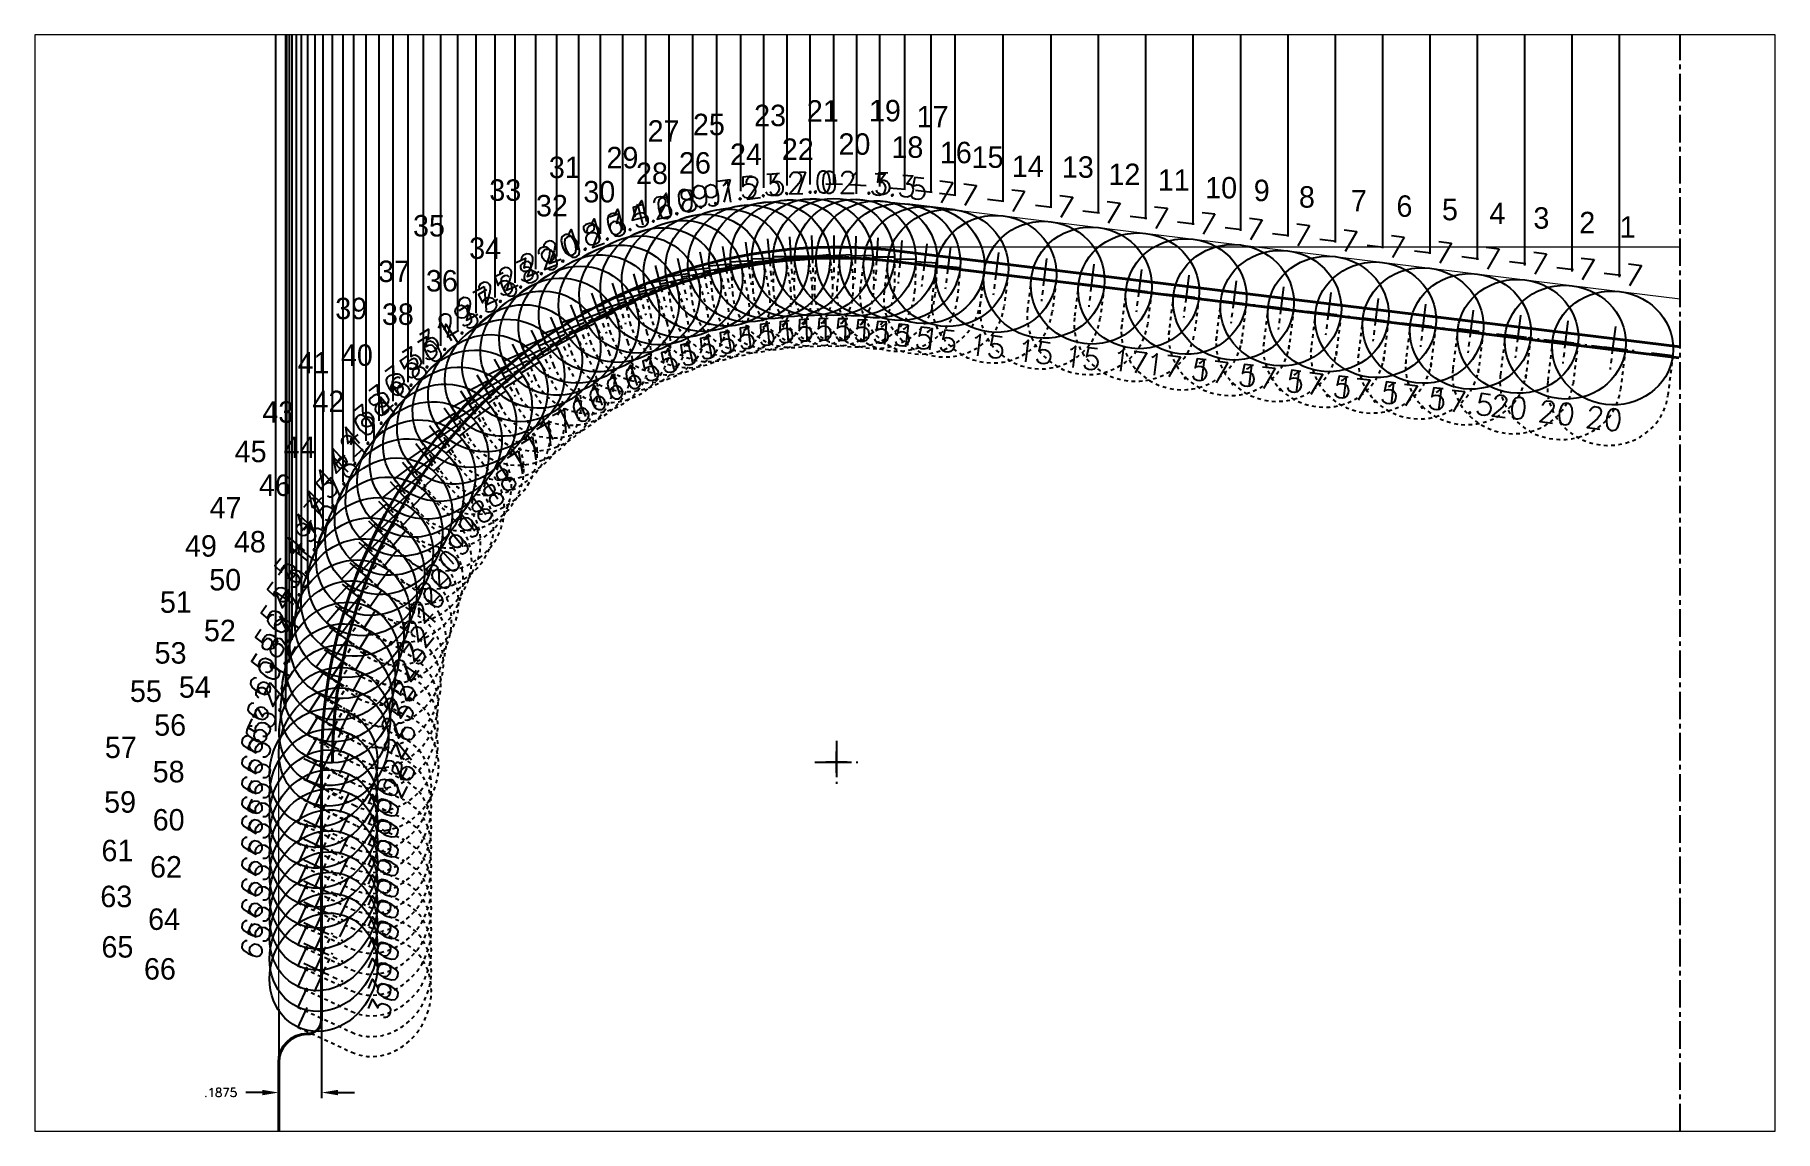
# Paper-space layout 'Layout1' of a CAD drawing. Extents: x -4.3 to 14.7, y -2 to 10.
# The model-space entities are those that its viewports show. They can reach past a viewport. Long polylines and large blocks are cut down to what shows.
import ezdxf
from ezdxf.enums import TextEntityAlignment as Align

# ---------------------------------------------------------------- set-up
doc = ezdxf.new("R2010")
doc.units = 0
doc.header["$MEASUREMENT"] = 0
doc.header["$PDMODE"] = 35
doc.linetypes.add('CENTER2', pattern=[1.125, 0.75, -0.125, 0.125, -0.125])
doc.linetypes.add('HIDDEN2', pattern=[0.1875, 0.125, -0.0625])
doc.layers.get('0').update_dxf_attribs({"linetype": 'CONTINUOUS'})
doc.layers.get('Defpoints').update_dxf_attribs({"color": 10, "linetype": 'CONTINUOUS'})
for name, color, linetype in [('Blade1', 40, 'CONTINUOUS'), ('Blade3', 210, 'CONTINUOUS'), ('Blade5', 112, 'CONTINUOUS'), ('CLine', 5, 'CENTER2'), ('TEXT', 3, 'CONTINUOUS')]:
    doc.layers.add(name, color=color, linetype=linetype)
for name, color, linetype, true_color in [('Blade2', 7, 'CONTINUOUS', 0xcccc00), ('Blade4', 7, 'CONTINUOUS', 0x00cccc), ('Blade6', 190, 'CONTINUOUS', 0x7f00ff), ('Blade7', 7, 'CONTINUOUS', 0xcc00cc)]:
    doc.layers.add(name, color=color, linetype=linetype, true_color=true_color)
doc.styles.add('RomanS', font='romans')
doc.dimstyles.get("Standard").update_dxf_attribs({"dimtxt": 0.094, "dimasz": 0.18, "dimexe": 0.0625, "dimexo": 0.0625, "dimgap": 0.09, "dimtad": 0, "dimtih": 1, "dimtoh": 1, "dimdec": 4, "dimzin": 4, "dimdsep": 46, "dimtxsty": 'RomanS', "dimcen": 0.09, "dimazin": 1, "dimtfac": 1, "dimtdec": 4, "dimtofl": 0, "dimtmove": 0, "dimatfit": 1, "dimfxl": 1, "dimtfill": 1, "dimtolj": 1, "dimtzin": 0, "dimarcsym": 0})

psp = doc.layouts.get("Layout1")

msp = doc.modelspace()

# ---------------------------------------------------------------- texts
at = {"layer": 'Blade1'}
for s, p in [('45', (126.79071, 25.81732)), ('52', (126.65639, 25.03511)), ('59', (126.22026, 24.28605)), ('66', (126.39438, 23.55687))]:
    msp.add_text(s, height=0.09375, dxfattribs=at).set_placement(p)
at = {"layer": 'Blade2'}
for s, p in [('51', (126.46403, 25.1594)), ('58', (126.43252, 24.41862)), ('65', (126.20865, 23.65299))]:
    msp.add_text(s, height=0.09375, dxfattribs=at).set_placement(p)
at = {"layer": 'Blade3'}
for s, p in [('50', (126.67961, 25.25718)), ('57', (126.22358, 24.52469)), ('64', (126.41262, 23.77396))]:
    msp.add_text(s, height=0.09375, dxfattribs=at).set_placement(p)
at = {"layer": 'Blade4'}
for s, p in [('49', (126.57348, 25.40467)), ('56', (126.43915, 24.62246)), ('63', (126.20368, 23.8734))]:
    msp.add_text(s, height=0.09375, dxfattribs=at).set_placement(p)
at = {"layer": 'Blade5'}
for s, p in [('48', (126.7874, 25.4229)), ('55', (126.33302, 24.76995)), ('62', (126.42091, 24.00266))]:
    msp.add_text(s, height=0.09375, dxfattribs=at).set_placement(p)
at = {"layer": 'Blade6'}
for s, p in [('47', (126.68126, 25.57205)), ('54', (126.54694, 24.78818)), ('61', (126.20865, 24.07392))]:
    msp.add_text(s, height=0.09375, dxfattribs=at).set_placement(p)
at = {"layer": 'Blade7'}
for s, p in [('53', (126.44081, 24.93733)), ('60', (126.43252, 24.20816))]:
    msp.add_text(s, height=0.09375, dxfattribs=at).set_placement(p)

# ---------------------------------------------------------------- blocks, each defined once
blk = doc.blocks.new('*D529')
at = {"color": 0, "lineweight": -2, "transparency": 16777216}
for p, q in [((-1.615, -0.645), (-1.615, -1.619)), ((-1.146, -0.645), (-1.146, -1.619)), ((-1.795, -1.557), (-1.975, -1.557)), ((-0.966, -1.557), (-0.786, -1.557))]:
    blk.add_line(p, q, dxfattribs=at)
at = {"color": 0, "transparency": 16777216}
for points in [[(-1.795, -1.527), (-1.795, -1.587), (-1.615, -1.557)], [(-0.966, -1.527), (-0.966, -1.587), (-1.146, -1.557)]]:
    blk.add_solid(points, dxfattribs=at)
at = {"layer": 'Defpoints', "color": 0, "transparency": 16777216}
for p in [(-1.615, -0.583), (-1.146, -0.583), (-1.615, -1.557)]:
    blk.add_point(p, dxfattribs=at)
at = {"color": 0, "transparency": 16777216, "insert": (-2.25, -1.557), "char_height": 0.094, "attachment_point": 5, "style": 'RomanS', "bg_fill": 3, "box_fill_scale": 1.25, "bg_fill_color": 256, "bg_fill_true_color": 13158600, "bg_fill_transparency": 0}
blk.add_mtext('\\A1;.1875', dxfattribs=at)
blk = doc.blocks.new('CMark')
at = {"layer": 'CLine'}
for p, q in [((0, 0.094), (0, -0.094)), ((-0.094, 0), (0.094, 0))]:
    blk.add_line(p, q, dxfattribs=at)
blk = doc.blocks.new('1313@30')
for p, q in [((-0.1705, 0), (-0.2645, 0)), ((0.1707, 0), (0.2645, 0))]:
    blk.add_line(p, q)
at = {"color": 8, "linetype": 'HIDDEN2', "ltscale": 0.5}
blk.add_line((-0.2645, 0), (-0.2645, -0.26), dxfattribs=at)
at = {"color": 8, "linetype": 'HIDDEN2', "ltscale": 0.5, "flags": 128}
blk.add_lwpolyline([(0.2645, 0), (0.2645, -0.26)], dxfattribs=at)
blk.add_ellipse((0, 0), major_axis=(0.2645, 0), ratio=0.866025)
at = {"color": 8, "linetype": 'HIDDEN2', "ltscale": 0.5}
blk.add_ellipse((0, -0.26), major_axis=(0.2645, 0), ratio=0.866025, start_param=3.141593, end_param=6.283185, dxfattribs=at)
blk.add_blockref('CMark', (0, 0))
at = {"style": 'RomanS'}
blk.add_text('30', height=0.094, dxfattribs=at).set_placement((0, -0.2916), align=Align.MIDDLE_CENTER)
blk.add_attdef('ANG', text='', height=0.094, dxfattribs=at).set_placement((0, 0.2511), align=Align.BOTTOM_CENTER)
blk = doc.blocks.new('1313@15')
for p, q in [((-0.1705, 0), (-0.2645, 0)), ((0.1707, 0), (0.2645, 0))]:
    blk.add_line(p, q)
at = {"color": 8, "linetype": 'HIDDEN2', "ltscale": 0.5}
blk.add_line((-0.2645, 0), (-0.2645, -0.1346), dxfattribs=at)
at = {"color": 8, "linetype": 'HIDDEN2', "ltscale": 0.5, "flags": 128}
blk.add_lwpolyline([(0.2645, 0), (0.2645, -0.1346)], dxfattribs=at)
blk.add_ellipse((0, 0), major_axis=(0.2645, 0), ratio=0.965926)
at = {"color": 8, "linetype": 'HIDDEN2', "ltscale": 0.5}
blk.add_ellipse((0, -0.1346), major_axis=(0.2645, 0), ratio=0.965926, start_param=3.141593, end_param=6.283185, dxfattribs=at)
blk.add_blockref('CMark', (0, 0))
at = {"style": 'RomanS'}
blk.add_text('15', height=0.094, dxfattribs=at).set_placement((0, -0.318), align=Align.MIDDLE_CENTER)
blk.add_attdef('ANG', text='', height=0.094, dxfattribs=at).set_placement((0, 0.2511), align=Align.BOTTOM_CENTER)
blk = doc.blocks.new('1313@16')
for p, q in [((-0.1705, 0), (-0.2645, 0)), ((0.1707, 0), (0.2645, 0))]:
    blk.add_line(p, q)
at = {"color": 8, "linetype": 'HIDDEN2', "ltscale": 0.5}
blk.add_line((-0.2645, 0), (-0.2645, -0.1433), dxfattribs=at)
at = {"color": 8, "linetype": 'HIDDEN2', "ltscale": 0.5, "flags": 128}
blk.add_lwpolyline([(0.2645, 0), (0.2645, -0.1433)], dxfattribs=at)
blk.add_ellipse((0, 0), major_axis=(0.2645, 0), ratio=0.961262)
at = {"color": 8, "linetype": 'HIDDEN2', "ltscale": 0.5}
blk.add_ellipse((0, -0.1433), major_axis=(0.2645, 0), ratio=0.961262, start_param=3.141593, end_param=6.283185, dxfattribs=at)
blk.add_blockref('CMark', (0, 0))
at = {"style": 'RomanS'}
blk.add_text('16', height=0.094, dxfattribs=at).set_placement((0, -0.318), align=Align.MIDDLE_CENTER)
blk.add_attdef('ANG', text='', height=0.094, dxfattribs=at).set_placement((0, 0.2511), align=Align.BOTTOM_CENTER)
blk = doc.blocks.new('1313@17')
for p, q in [((-0.1705, 0), (-0.2645, 0)), ((0.1707, 0), (0.2645, 0))]:
    blk.add_line(p, q)
at = {"color": 8, "linetype": 'HIDDEN2', "ltscale": 0.5}
blk.add_line((-0.2645, 0), (-0.2645, -0.152), dxfattribs=at)
at = {"color": 8, "linetype": 'HIDDEN2', "ltscale": 0.5, "flags": 128}
blk.add_lwpolyline([(0.2645, 0), (0.2645, -0.152)], dxfattribs=at)
blk.add_ellipse((0, 0), major_axis=(0.2645, 0), ratio=0.956305)
at = {"color": 8, "linetype": 'HIDDEN2', "ltscale": 0.5}
blk.add_ellipse((0, -0.152), major_axis=(0.2645, 0), ratio=0.92388, start_param=3.141593, end_param=6.283185, dxfattribs=at)
blk.add_blockref('CMark', (0, 0))
at = {"style": 'RomanS'}
blk.add_text('17', height=0.094, dxfattribs=at).set_placement((0, -0.311), align=Align.MIDDLE_CENTER)
blk.add_attdef('ANG', text='', height=0.094, dxfattribs=at).set_placement((0, 0.2511), align=Align.BOTTOM_CENTER)
blk = doc.blocks.new('1313@20')
for p, q in [((-0.1705, 0), (-0.2645, 0)), ((0.1707, 0), (0.2645, 0))]:
    blk.add_line(p, q)
at = {"color": 8, "linetype": 'HIDDEN2', "ltscale": 0.5}
blk.add_line((-0.2645, 0), (-0.2645, -0.1779), dxfattribs=at)
at = {"color": 8, "linetype": 'HIDDEN2', "ltscale": 0.5, "flags": 128}
blk.add_lwpolyline([(0.2645, 0), (0.2645, -0.1779)], dxfattribs=at)
blk.add_ellipse((0, 0), major_axis=(0.2645, 0), ratio=0.939693)
at = {"color": 8, "linetype": 'HIDDEN2', "ltscale": 0.5}
blk.add_ellipse((0, -0.1779), major_axis=(0.2645, 0), ratio=0.939693, start_param=3.141593, end_param=6.283185, dxfattribs=at)
blk.add_blockref('CMark', (0, 0))
at = {"style": 'RomanS'}
blk.add_text('20', height=0.094, dxfattribs=at).set_placement((0, -0.311), align=Align.MIDDLE_CENTER)
blk.add_attdef('ANG', text='', height=0.094, dxfattribs=at).set_placement((0, 0.2511), align=Align.BOTTOM_CENTER)
blk = doc.blocks.new('1313@25')
for p, q in [((-0.1705, 0), (-0.2645, 0)), ((0.1707, 0), (0.2645, 0))]:
    blk.add_line(p, q)
at = {"color": 8, "linetype": 'HIDDEN2', "ltscale": 0.5}
blk.add_line((-0.2645, 0), (-0.2645, -0.2198), dxfattribs=at)
at = {"color": 8, "linetype": 'HIDDEN2', "ltscale": 0.5, "flags": 128}
blk.add_lwpolyline([(0.2645, 0), (0.2645, -0.2198)], dxfattribs=at)
blk.add_ellipse((0, 0), major_axis=(0.2645, 0), ratio=0.906308)
at = {"color": 8, "linetype": 'HIDDEN2', "ltscale": 0.5}
blk.add_ellipse((0, -0.2198), major_axis=(0.2645, 0), ratio=0.906308, start_param=3.141593, end_param=6.283185, dxfattribs=at)
blk.add_blockref('CMark', (0, 0))
at = {"style": 'RomanS'}
blk.add_text('25', height=0.094, dxfattribs=at).set_placement((0, -0.3022), align=Align.MIDDLE_CENTER)
blk.add_attdef('ANG', text='', height=0.094, dxfattribs=at).set_placement((0, 0.2511), align=Align.BOTTOM_CENTER)
blk = doc.blocks.new('1313@18')
for p, q in [((-0.1705, 0), (-0.2645, 0)), ((0.1707, 0), (0.2645, 0))]:
    blk.add_line(p, q)
at = {"color": 8, "linetype": 'HIDDEN2', "ltscale": 0.5}
blk.add_line((-0.2645, 0), (-0.2645, -0.1607), dxfattribs=at)
at = {"color": 8, "linetype": 'HIDDEN2', "ltscale": 0.5, "flags": 128}
blk.add_lwpolyline([(0.2645, 0), (0.2645, -0.1607)], dxfattribs=at)
blk.add_ellipse((0, 0), major_axis=(0.2645, 0), ratio=0.951057)
at = {"color": 8, "linetype": 'HIDDEN2', "ltscale": 0.5}
blk.add_ellipse((0, -0.1607), major_axis=(0.2645, 0), ratio=0.951057, start_param=3.141593, end_param=6.283185, dxfattribs=at)
blk.add_blockref('CMark', (0, 0))
at = {"style": 'RomanS'}
blk.add_text('18', height=0.094, dxfattribs=at).set_placement((0, -0.318), align=Align.MIDDLE_CENTER)
blk.add_attdef('ANG', text='', height=0.094, dxfattribs=at).set_placement((0, 0.2511), align=Align.BOTTOM_CENTER)
blk = doc.blocks.new('1313@19')
for p, q in [((-0.1705, 0), (-0.2645, 0)), ((0.1707, 0), (0.2645, 0))]:
    blk.add_line(p, q)
at = {"color": 8, "linetype": 'HIDDEN2', "ltscale": 0.5}
blk.add_line((-0.2645, 0), (-0.2645, -0.199), dxfattribs=at)
at = {"color": 8, "linetype": 'HIDDEN2', "ltscale": 0.5, "flags": 128}
blk.add_lwpolyline([(0.2645, 0), (0.2645, -0.199)], dxfattribs=at)
blk.add_ellipse((0, 0), major_axis=(0.2645, 0), ratio=0.945519)
at = {"color": 8, "linetype": 'HIDDEN2', "ltscale": 0.5}
blk.add_ellipse((0, -0.199), major_axis=(0.2645, 0), ratio=0.92388, start_param=3.141593, end_param=6.283185, dxfattribs=at)
blk.add_blockref('CMark', (0, 0))
at = {"style": 'RomanS'}
blk.add_text('19', height=0.094, dxfattribs=at).set_placement((0, -0.311), align=Align.MIDDLE_CENTER)
blk.add_attdef('ANG', text='', height=0.094, dxfattribs=at).set_placement((0, 0.2511), align=Align.BOTTOM_CENTER)
blk = doc.blocks.new('1313@21')
for p, q in [((-0.1705, 0), (-0.2645, 0)), ((0.1707, 0), (0.2645, 0))]:
    blk.add_line(p, q)
at = {"color": 8, "linetype": 'HIDDEN2', "ltscale": 0.5}
blk.add_line((-0.2645, 0), (-0.2645, -0.199), dxfattribs=at)
at = {"color": 8, "linetype": 'HIDDEN2', "ltscale": 0.5, "flags": 128}
blk.add_lwpolyline([(0.2645, 0), (0.2645, -0.199)], dxfattribs=at)
blk.add_ellipse((0, 0), major_axis=(0.2645, 0), ratio=0.93358)
at = {"color": 8, "linetype": 'HIDDEN2', "ltscale": 0.5}
blk.add_ellipse((0, -0.199), major_axis=(0.2645, 0), ratio=0.92388, start_param=3.141593, end_param=6.283185, dxfattribs=at)
blk.add_blockref('CMark', (0, 0))
at = {"style": 'RomanS'}
blk.add_text('21', height=0.094, dxfattribs=at).set_placement((0, -0.311), align=Align.MIDDLE_CENTER)
blk.add_attdef('ANG', text='', height=0.094, dxfattribs=at).set_placement((0, 0.2511), align=Align.BOTTOM_CENTER)
blk = doc.blocks.new('1313@22')
for p, q in [((-0.1705, 0), (-0.2645, 0)), ((0.1707, 0), (0.2645, 0))]:
    blk.add_line(p, q)
at = {"color": 8, "linetype": 'HIDDEN2', "ltscale": 0.5}
blk.add_line((-0.2645, 0), (-0.2645, -0.1948), dxfattribs=at)
at = {"color": 8, "linetype": 'HIDDEN2', "ltscale": 0.5, "flags": 128}
blk.add_lwpolyline([(0.2645, 0), (0.2645, -0.1948)], dxfattribs=at)
blk.add_ellipse((0, 0), major_axis=(0.2645, 0), ratio=0.927184)
at = {"color": 8, "linetype": 'HIDDEN2', "ltscale": 0.5}
blk.add_ellipse((0, -0.1948), major_axis=(0.2645, 0), ratio=0.927184, start_param=3.141593, end_param=6.283185, dxfattribs=at)
blk.add_blockref('CMark', (0, 0))
at = {"style": 'RomanS'}
blk.add_text('22', height=0.094, dxfattribs=at).set_placement((0, -0.318), align=Align.MIDDLE_CENTER)
blk.add_attdef('ANG', text='', height=0.094, dxfattribs=at).set_placement((0, 0.2511), align=Align.BOTTOM_CENTER)
blk = doc.blocks.new('1313@23')
for p, q in [((-0.1705, 0), (-0.2645, 0)), ((0.1707, 0), (0.2645, 0))]:
    blk.add_line(p, q)
at = {"color": 8, "linetype": 'HIDDEN2', "ltscale": 0.5}
blk.add_line((-0.2645, 0), (-0.2645, -0.199), dxfattribs=at)
at = {"color": 8, "linetype": 'HIDDEN2', "ltscale": 0.5, "flags": 128}
blk.add_lwpolyline([(0.2645, 0), (0.2645, -0.199)], dxfattribs=at)
blk.add_ellipse((0, 0), major_axis=(0.2645, 0), ratio=0.920505)
at = {"color": 8, "linetype": 'HIDDEN2', "ltscale": 0.5}
blk.add_ellipse((0, -0.199), major_axis=(0.2645, 0), ratio=0.92388, start_param=3.141593, end_param=6.283185, dxfattribs=at)
blk.add_blockref('CMark', (0, 0))
at = {"style": 'RomanS'}
blk.add_text('23', height=0.094, dxfattribs=at).set_placement((0, -0.311), align=Align.MIDDLE_CENTER)
blk.add_attdef('ANG', text='', height=0.094, dxfattribs=at).set_placement((0, 0.2511), align=Align.BOTTOM_CENTER)
blk = doc.blocks.new('1313@24')
for p, q in [((-0.1705, 0), (-0.2645, 0)), ((0.1707, 0), (0.2645, 0))]:
    blk.add_line(p, q)
at = {"color": 8, "linetype": 'HIDDEN2', "ltscale": 0.5}
blk.add_line((-0.2645, 0), (-0.2645, -0.2115), dxfattribs=at)
at = {"color": 8, "linetype": 'HIDDEN2', "ltscale": 0.5, "flags": 128}
blk.add_lwpolyline([(0.2645, 0), (0.2645, -0.2115)], dxfattribs=at)
blk.add_ellipse((0, 0), major_axis=(0.2645, 0), ratio=0.913535)
at = {"color": 8, "linetype": 'HIDDEN2', "ltscale": 0.5}
blk.add_ellipse((0, -0.2115), major_axis=(0.2645, 0), ratio=0.913535, start_param=3.141593, end_param=6.283185, dxfattribs=at)
blk.add_blockref('CMark', (0, 0))
at = {"style": 'RomanS'}
blk.add_text('24', height=0.094, dxfattribs=at).set_placement((0, -0.318), align=Align.MIDDLE_CENTER)
blk.add_attdef('ANG', text='', height=0.094, dxfattribs=at).set_placement((0, 0.2511), align=Align.BOTTOM_CENTER)
blk = doc.blocks.new('1313@26')
for p, q in [((-0.1705, 0), (-0.2645, 0)), ((0.1707, 0), (0.2645, 0))]:
    blk.add_line(p, q)
at = {"color": 8, "linetype": 'HIDDEN2', "ltscale": 0.5}
blk.add_line((-0.2645, 0), (-0.2645, -0.228), dxfattribs=at)
at = {"color": 8, "linetype": 'HIDDEN2', "ltscale": 0.5, "flags": 128}
blk.add_lwpolyline([(0.2645, 0), (0.2645, -0.228)], dxfattribs=at)
blk.add_ellipse((0, 0), major_axis=(0.2645, 0), ratio=0.89879)
at = {"color": 8, "linetype": 'HIDDEN2', "ltscale": 0.5}
blk.add_ellipse((0, -0.228), major_axis=(0.2645, 0), ratio=0.89879, start_param=3.141593, end_param=6.283185, dxfattribs=at)
blk.add_blockref('CMark', (0, 0))
at = {"style": 'RomanS'}
blk.add_text('26', height=0.094, dxfattribs=at).set_placement((0, -0.318), align=Align.MIDDLE_CENTER)
blk.add_attdef('ANG', text='', height=0.094, dxfattribs=at).set_placement((0, 0.2511), align=Align.BOTTOM_CENTER)
blk = doc.blocks.new('1313@27')
for p, q in [((-0.1705, 0), (-0.2645, 0)), ((0.1707, 0), (0.2645, 0))]:
    blk.add_line(p, q)
at = {"color": 8, "linetype": 'HIDDEN2', "ltscale": 0.5}
blk.add_line((-0.2645, 0), (-0.2645, -0.2361), dxfattribs=at)
at = {"color": 8, "linetype": 'HIDDEN2', "ltscale": 0.5, "flags": 128}
blk.add_lwpolyline([(0.2645, 0), (0.2645, -0.2361)], dxfattribs=at)
blk.add_ellipse((0, 0), major_axis=(0.2645, 0), ratio=0.891002)
at = {"color": 8, "linetype": 'HIDDEN2', "ltscale": 0.5}
blk.add_ellipse((0, -0.2361), major_axis=(0.2645, 0), ratio=0.891002, start_param=3.141593, end_param=6.283185, dxfattribs=at)
blk.add_blockref('CMark', (0, 0))
at = {"style": 'RomanS'}
blk.add_text('27', height=0.094, dxfattribs=at).set_placement((0, -0.318), align=Align.MIDDLE_CENTER)
blk.add_attdef('ANG', text='', height=0.094, dxfattribs=at).set_placement((0, 0.2511), align=Align.BOTTOM_CENTER)
blk = doc.blocks.new('1313@28')
for p, q in [((-0.1705, 0), (-0.2645, 0)), ((0.1707, 0), (0.2645, 0))]:
    blk.add_line(p, q)
at = {"color": 8, "linetype": 'HIDDEN2', "ltscale": 0.5}
blk.add_line((-0.2645, 0), (-0.2645, -0.2441), dxfattribs=at)
at = {"color": 8, "linetype": 'HIDDEN2', "ltscale": 0.5, "flags": 128}
blk.add_lwpolyline([(0.2645, 0), (0.2645, -0.2441)], dxfattribs=at)
blk.add_ellipse((0, 0), major_axis=(0.2645, 0), ratio=0.882949)
at = {"color": 8, "linetype": 'HIDDEN2', "ltscale": 0.5}
blk.add_ellipse((0, -0.2441), major_axis=(0.2645, 0), ratio=0.882949, start_param=3.141593, end_param=6.283185, dxfattribs=at)
blk.add_blockref('CMark', (0, 0))
at = {"style": 'RomanS'}
blk.add_text('28', height=0.094, dxfattribs=at).set_placement((0, -0.318), align=Align.MIDDLE_CENTER)
blk.add_attdef('ANG', text='', height=0.094, dxfattribs=at).set_placement((0, 0.2511), align=Align.BOTTOM_CENTER)
blk = doc.blocks.new('*D471')
at = {"layer": 'Defpoints', "color": 0, "lineweight": -2, "transparency": 16777216}
for p, q in [((133.1081, 28.883), (133.1081, 27.8644)), ((132.843, 26.6254), (132.843, 27.9894)), ((132.663, 27.9269), (132.483, 27.9269)), ((133.2881, 27.9269), (133.4681, 27.9269))]:
    blk.add_line(p, q, dxfattribs=at)
at = {"layer": 'Defpoints', "color": 0, "transparency": 16777216}
for p in [(133.1081, 28.9455), (132.843, 27.9269), (132.843, 26.5629)]:
    blk.add_point(p, dxfattribs=at)
for points in [[(132.663, 27.9569), (132.663, 27.8969), (132.843, 27.9269)], [(133.2881, 27.9569), (133.2881, 27.8969), (133.1081, 27.9269)]]:
    blk.add_solid(points, dxfattribs=at)
at = {"layer": 'Defpoints', "color": 0, "transparency": 16777216, "insert": (132.2207, 27.9269), "char_height": 0.094, "attachment_point": 5, "style": 'RomanS', "bg_fill": 3, "box_fill_scale": 1.25, "bg_fill_color": 256, "bg_fill_true_color": 13158600, "bg_fill_transparency": 0}
blk.add_mtext('\\A1;.2651', dxfattribs=at)
blk = doc.blocks.new('*D472')
at = {"layer": 'Defpoints', "color": 0, "lineweight": -2, "transparency": 16777216}
for p, q in [((133.1081, 28.883), (133.1081, 28.0519)), ((132.636, 26.6508), (132.636, 28.1769)), ((132.456, 28.1144), (132.276, 28.1144)), ((133.2881, 28.1144), (133.4681, 28.1144))]:
    blk.add_line(p, q, dxfattribs=at)
at = {"layer": 'Defpoints', "color": 0, "transparency": 16777216}
for p in [(133.1081, 28.9455), (132.636, 28.1144), (132.636, 26.5883)]:
    blk.add_point(p, dxfattribs=at)
for points in [[(132.456, 28.1444), (132.456, 28.0844), (132.636, 28.1144)], [(133.2881, 28.1444), (133.2881, 28.0844), (133.1081, 28.1144)]]:
    blk.add_solid(points, dxfattribs=at)
at = {"layer": 'Defpoints', "color": 0, "transparency": 16777216, "insert": (132.0137, 28.1144), "char_height": 0.094, "attachment_point": 5, "style": 'RomanS', "bg_fill": 3, "box_fill_scale": 1.25, "bg_fill_color": 256, "bg_fill_true_color": 13158600, "bg_fill_transparency": 0}
blk.add_mtext('\\A1;.4721', dxfattribs=at)
blk = doc.blocks.new('*D473')
at = {"layer": 'Defpoints', "color": 0, "lineweight": -2, "transparency": 16777216}
for p, q in [((133.1081, 28.883), (133.1081, 28.2394)), ((132.249, 28.3019), (132.069, 28.3019)), ((132.429, 26.6762), (132.429, 28.3644)), ((133.2881, 28.3019), (133.4681, 28.3019))]:
    blk.add_line(p, q, dxfattribs=at)
at = {"layer": 'Defpoints', "color": 0, "transparency": 16777216}
for p in [(133.1081, 28.9455), (132.429, 28.3019), (132.429, 26.6137)]:
    blk.add_point(p, dxfattribs=at)
for points in [[(132.249, 28.3319), (132.249, 28.2719), (132.429, 28.3019)], [(133.2881, 28.3319), (133.2881, 28.2719), (133.1081, 28.3019)]]:
    blk.add_solid(points, dxfattribs=at)
at = {"layer": 'Defpoints', "color": 0, "transparency": 16777216, "insert": (132.7686, 28.3019), "char_height": 0.094, "attachment_point": 5, "style": 'RomanS', "bg_fill": 3, "box_fill_scale": 1.25, "bg_fill_color": 256, "bg_fill_true_color": 13158600, "bg_fill_transparency": 0}
blk.add_mtext('\\A1;.6792', dxfattribs=at)
blk = doc.blocks.new('*D474')
at = {"layer": 'Defpoints', "color": 0, "lineweight": -2, "transparency": 16777216}
for p, q in [((133.1081, 28.883), (133.1081, 28.4269)), ((132.222, 26.7017), (132.222, 28.5519)), ((132.042, 28.4894), (131.862, 28.4894)), ((133.2881, 28.4894), (133.4681, 28.4894))]:
    blk.add_line(p, q, dxfattribs=at)
at = {"layer": 'Defpoints', "color": 0, "transparency": 16777216}
for p in [(133.1081, 28.9455), (132.222, 28.4894), (132.222, 26.6392)]:
    blk.add_point(p, dxfattribs=at)
for points in [[(132.042, 28.5194), (132.042, 28.4594), (132.222, 28.4894)], [(133.2881, 28.5194), (133.2881, 28.4594), (133.1081, 28.4894)]]:
    blk.add_solid(points, dxfattribs=at)
at = {"layer": 'Defpoints', "color": 0, "transparency": 16777216, "insert": (132.665, 28.4894), "char_height": 0.094, "attachment_point": 5, "style": 'RomanS', "bg_fill": 3, "box_fill_scale": 1.25, "bg_fill_color": 256, "bg_fill_true_color": 13158600, "bg_fill_transparency": 0}
blk.add_mtext('\\A1;.8862', dxfattribs=at)
blk = doc.blocks.new('*D475')
at = {"layer": 'Defpoints', "color": 0, "lineweight": -2, "transparency": 16777216}
for p, q in [((133.1081, 28.883), (133.1081, 28.6144)), ((131.835, 28.6769), (131.655, 28.6769)), ((132.015, 26.7271), (132.015, 28.7394)), ((133.2881, 28.6769), (133.4681, 28.6769))]:
    blk.add_line(p, q, dxfattribs=at)
at = {"layer": 'Defpoints', "color": 0, "transparency": 16777216}
for p in [(133.1081, 28.9455), (132.015, 28.6769), (132.015, 26.6646)]:
    blk.add_point(p, dxfattribs=at)
for points in [[(131.835, 28.7069), (131.835, 28.6469), (132.015, 28.6769)], [(133.2881, 28.7069), (133.2881, 28.6469), (133.1081, 28.6769)]]:
    blk.add_solid(points, dxfattribs=at)
at = {"layer": 'Defpoints', "color": 0, "transparency": 16777216, "insert": (132.5615, 28.6769), "char_height": 0.094, "attachment_point": 5, "style": 'RomanS', "bg_fill": 3, "box_fill_scale": 1.25, "bg_fill_color": 256, "bg_fill_true_color": 13158600, "bg_fill_transparency": 0}
blk.add_mtext('\\A1;1.0932', dxfattribs=at)
blk = doc.blocks.new('*D476')
at = {"layer": 'Defpoints', "color": 0, "lineweight": -2, "transparency": 16777216}
for p, q in [((131.808, 26.7525), (131.808, 28.9269)), ((131.988, 28.8644), (132.142, 28.8644)), ((132.9281, 28.8644), (132.7741, 28.8644)), ((133.1081, 28.883), (133.1081, 28.8019))]:
    blk.add_line(p, q, dxfattribs=at)
at = {"layer": 'Defpoints', "color": 0, "transparency": 16777216}
for p in [(133.1081, 28.9455), (131.808, 28.8644), (131.808, 26.69)]:
    blk.add_point(p, dxfattribs=at)
for points in [[(131.988, 28.8944), (131.988, 28.8344), (131.808, 28.8644)], [(132.9281, 28.8944), (132.9281, 28.8344), (133.1081, 28.8644)]]:
    blk.add_solid(points, dxfattribs=at)
at = {"layer": 'Defpoints', "color": 0, "transparency": 16777216, "insert": (132.458, 28.8644), "char_height": 0.094, "attachment_point": 5, "style": 'RomanS', "bg_fill": 3, "box_fill_scale": 1.25, "bg_fill_color": 256, "bg_fill_true_color": 13158600, "bg_fill_transparency": 0}
blk.add_mtext('\\A1;1.3002', dxfattribs=at)
blk = doc.blocks.new('*D477')
at = {"layer": 'Defpoints', "color": 0, "lineweight": -2, "transparency": 16777216}
for p, q in [((131.601, 26.7779), (131.601, 29.1144)), ((133.1081, 29.008), (133.1081, 29.1144)), ((131.781, 29.0519), (132.0385, 29.0519)), ((132.9281, 29.0519), (132.6706, 29.0519))]:
    blk.add_line(p, q, dxfattribs=at)
at = {"layer": 'Defpoints', "color": 0, "transparency": 16777216}
for p in [(131.601, 29.0519), (133.1081, 28.9455), (131.601, 26.7154)]:
    blk.add_point(p, dxfattribs=at)
for points in [[(131.781, 29.0819), (131.781, 29.0219), (131.601, 29.0519)], [(132.9281, 29.0819), (132.9281, 29.0219), (133.1081, 29.0519)]]:
    blk.add_solid(points, dxfattribs=at)
at = {"layer": 'Defpoints', "color": 0, "transparency": 16777216, "insert": (132.3545, 29.0519), "char_height": 0.094, "attachment_point": 5, "style": 'RomanS', "bg_fill": 3, "box_fill_scale": 1.25, "bg_fill_color": 256, "bg_fill_true_color": 13158600, "bg_fill_transparency": 0}
blk.add_mtext('\\A1;1.5072', dxfattribs=at)
blk = doc.blocks.new('*D478')
at = {"layer": 'Defpoints', "color": 0, "lineweight": -2, "transparency": 16777216}
for p, q in [((131.394, 26.8033), (131.394, 29.3019)), ((133.1081, 29.008), (133.1081, 29.3019)), ((131.574, 29.2394), (131.935, 29.2394)), ((132.9281, 29.2394), (132.5671, 29.2394))]:
    blk.add_line(p, q, dxfattribs=at)
at = {"layer": 'Defpoints', "color": 0, "transparency": 16777216}
for p in [(131.394, 29.2394), (133.1081, 28.9455), (131.394, 26.7408)]:
    blk.add_point(p, dxfattribs=at)
for points in [[(131.574, 29.2694), (131.574, 29.2094), (131.394, 29.2394)], [(132.9281, 29.2694), (132.9281, 29.2094), (133.1081, 29.2394)]]:
    blk.add_solid(points, dxfattribs=at)
at = {"layer": 'Defpoints', "color": 0, "transparency": 16777216, "insert": (132.251, 29.2394), "char_height": 0.094, "attachment_point": 5, "style": 'RomanS', "bg_fill": 3, "box_fill_scale": 1.25, "bg_fill_color": 256, "bg_fill_true_color": 13158600, "bg_fill_transparency": 0}
blk.add_mtext('\\A1;1.7142', dxfattribs=at)
blk = doc.blocks.new('*D479')
at = {"layer": 'Defpoints', "color": 0, "lineweight": -2, "transparency": 16777216}
for p, q in [((131.187, 26.8287), (131.187, 29.4894)), ((133.1081, 29.008), (133.1081, 29.4894)), ((131.367, 29.4269), (131.8315, 29.4269)), ((132.9281, 29.4269), (132.4636, 29.4269))]:
    blk.add_line(p, q, dxfattribs=at)
at = {"layer": 'Defpoints', "color": 0, "transparency": 16777216}
for p in [(131.187, 29.4269), (133.1081, 28.9455), (131.187, 26.7662)]:
    blk.add_point(p, dxfattribs=at)
for points in [[(131.367, 29.4569), (131.367, 29.3969), (131.187, 29.4269)], [(132.9281, 29.4569), (132.9281, 29.3969), (133.1081, 29.4269)]]:
    blk.add_solid(points, dxfattribs=at)
at = {"layer": 'Defpoints', "color": 0, "transparency": 16777216, "insert": (132.1475, 29.4269), "char_height": 0.094, "attachment_point": 5, "style": 'RomanS', "bg_fill": 3, "box_fill_scale": 1.25, "bg_fill_color": 256, "bg_fill_true_color": 13158600, "bg_fill_transparency": 0}
blk.add_mtext('\\A1;1.9212', dxfattribs=at)
blk = doc.blocks.new('*D480')
at = {"layer": 'Defpoints', "color": 0, "lineweight": -2, "transparency": 16777216}
for p, q in [((130.98, 26.8542), (130.98, 29.6769)), ((133.1081, 29.008), (133.1081, 29.6769)), ((131.16, 29.6144), (131.7213, 29.6144)), ((132.9281, 29.6144), (132.3668, 29.6144))]:
    blk.add_line(p, q, dxfattribs=at)
at = {"layer": 'Defpoints', "color": 0, "transparency": 16777216}
for p in [(130.98, 29.6144), (133.1081, 28.9455), (130.98, 26.7917)]:
    blk.add_point(p, dxfattribs=at)
for points in [[(131.16, 29.6444), (131.16, 29.5844), (130.98, 29.6144)], [(132.9281, 29.6444), (132.9281, 29.5844), (133.1081, 29.6144)]]:
    blk.add_solid(points, dxfattribs=at)
at = {"layer": 'Defpoints', "color": 0, "transparency": 16777216, "insert": (132.044, 29.6144), "char_height": 0.094, "attachment_point": 5, "style": 'RomanS', "bg_fill": 3, "box_fill_scale": 1.25, "bg_fill_color": 256, "bg_fill_true_color": 13158600, "bg_fill_transparency": 0}
blk.add_mtext('\\A1;2.1282', dxfattribs=at)
blk = doc.blocks.new('*D481')
at = {"layer": 'Defpoints', "color": 0, "lineweight": -2, "transparency": 16777216}
for p, q in [((130.773, 26.8796), (130.773, 29.8644)), ((133.1081, 29.008), (133.1081, 29.8644)), ((130.953, 29.8019), (131.6178, 29.8019)), ((132.9281, 29.8019), (132.2633, 29.8019))]:
    blk.add_line(p, q, dxfattribs=at)
at = {"layer": 'Defpoints', "color": 0, "transparency": 16777216}
for p in [(130.773, 29.8019), (133.1081, 28.9455), (130.773, 26.8171)]:
    blk.add_point(p, dxfattribs=at)
for points in [[(130.953, 29.8319), (130.953, 29.7719), (130.773, 29.8019)], [(132.9281, 29.8319), (132.9281, 29.7719), (133.1081, 29.8019)]]:
    blk.add_solid(points, dxfattribs=at)
at = {"layer": 'Defpoints', "color": 0, "transparency": 16777216, "insert": (131.9405, 29.8019), "char_height": 0.094, "attachment_point": 5, "style": 'RomanS', "bg_fill": 3, "box_fill_scale": 1.25, "bg_fill_color": 256, "bg_fill_true_color": 13158600, "bg_fill_transparency": 0}
blk.add_mtext('\\A1;2.3352', dxfattribs=at)
blk = doc.blocks.new('*D482')
at = {"layer": 'Defpoints', "color": 0, "lineweight": -2, "transparency": 16777216}
for p, q in [((130.566, 26.905), (130.566, 30.0519)), ((133.1081, 29.008), (133.1081, 30.0519)), ((130.746, 29.9894), (131.5143, 29.9894)), ((132.9281, 29.9894), (132.1598, 29.9894))]:
    blk.add_line(p, q, dxfattribs=at)
at = {"layer": 'Defpoints', "color": 0, "transparency": 16777216}
for p in [(130.566, 29.9894), (133.1081, 28.9455), (130.566, 26.8425)]:
    blk.add_point(p, dxfattribs=at)
for points in [[(130.746, 30.0194), (130.746, 29.9594), (130.566, 29.9894)], [(132.9281, 30.0194), (132.9281, 29.9594), (133.1081, 29.9894)]]:
    blk.add_solid(points, dxfattribs=at)
at = {"layer": 'Defpoints', "color": 0, "transparency": 16777216, "insert": (131.837, 29.9894), "char_height": 0.094, "attachment_point": 5, "style": 'RomanS', "bg_fill": 3, "box_fill_scale": 1.25, "bg_fill_color": 256, "bg_fill_true_color": 13158600, "bg_fill_transparency": 0}
blk.add_mtext('\\A1;2.5422', dxfattribs=at)
blk = doc.blocks.new('*D483')
at = {"layer": 'Defpoints', "color": 0, "lineweight": -2, "transparency": 16777216}
for p, q in [((130.3589, 26.9304), (130.3589, 30.2394)), ((133.1081, 29.008), (133.1081, 30.2394)), ((130.5389, 30.1769), (131.4108, 30.1769)), ((132.9281, 30.1769), (132.0563, 30.1769))]:
    blk.add_line(p, q, dxfattribs=at)
at = {"layer": 'Defpoints', "color": 0, "transparency": 16777216}
for p in [(130.3589, 30.1769), (133.1081, 28.9455), (130.3589, 26.8679)]:
    blk.add_point(p, dxfattribs=at)
for points in [[(130.5389, 30.2069), (130.5389, 30.1469), (130.3589, 30.1769)], [(132.9281, 30.2069), (132.9281, 30.1469), (133.1081, 30.1769)]]:
    blk.add_solid(points, dxfattribs=at)
at = {"layer": 'Defpoints', "color": 0, "transparency": 16777216, "insert": (131.7335, 30.1769), "char_height": 0.094, "attachment_point": 5, "style": 'RomanS', "bg_fill": 3, "box_fill_scale": 1.25, "bg_fill_color": 256, "bg_fill_true_color": 13158600, "bg_fill_transparency": 0}
blk.add_mtext('\\A1;2.7492', dxfattribs=at)
blk = doc.blocks.new('*D484')
at = {"layer": 'Defpoints', "color": 0, "lineweight": -2, "transparency": 16777216}
for p, q in [((130.1489, 26.9562), (130.1489, 30.4269)), ((133.1081, 29.008), (133.1081, 30.4269)), ((130.3289, 30.3644), (131.3058, 30.3644)), ((132.9281, 30.3644), (131.9513, 30.3644))]:
    blk.add_line(p, q, dxfattribs=at)
at = {"layer": 'Defpoints', "color": 0, "transparency": 16777216}
for p in [(130.1489, 30.3644), (133.1081, 28.9455), (130.1489, 26.8937)]:
    blk.add_point(p, dxfattribs=at)
for points in [[(130.3289, 30.3944), (130.3289, 30.3344), (130.1489, 30.3644)], [(132.9281, 30.3944), (132.9281, 30.3344), (133.1081, 30.3644)]]:
    blk.add_solid(points, dxfattribs=at)
at = {"layer": 'Defpoints', "color": 0, "transparency": 16777216, "insert": (131.6285, 30.3644), "char_height": 0.094, "attachment_point": 5, "style": 'RomanS', "bg_fill": 3, "box_fill_scale": 1.25, "bg_fill_color": 256, "bg_fill_true_color": 13158600, "bg_fill_transparency": 0}
blk.add_mtext('\\A1;2.9592', dxfattribs=at)
blk = doc.blocks.new('*D485')
at = {"layer": 'Defpoints', "color": 0, "lineweight": -2, "transparency": 16777216}
for p, q in [((129.9389, 26.982), (129.9389, 30.6144)), ((133.1081, 29.008), (133.1081, 30.6144)), ((130.1189, 30.5519), (131.2008, 30.5519)), ((132.9281, 30.5519), (131.8463, 30.5519))]:
    blk.add_line(p, q, dxfattribs=at)
at = {"layer": 'Defpoints', "color": 0, "transparency": 16777216}
for p in [(129.9389, 30.5519), (133.1081, 28.9455), (129.9389, 26.9195)]:
    blk.add_point(p, dxfattribs=at)
for points in [[(130.1189, 30.5819), (130.1189, 30.5219), (129.9389, 30.5519)], [(132.9281, 30.5819), (132.9281, 30.5219), (133.1081, 30.5519)]]:
    blk.add_solid(points, dxfattribs=at)
at = {"layer": 'Defpoints', "color": 0, "transparency": 16777216, "insert": (131.5235, 30.5519), "char_height": 0.094, "attachment_point": 5, "style": 'RomanS', "bg_fill": 3, "box_fill_scale": 1.25, "bg_fill_color": 256, "bg_fill_true_color": 13158600, "bg_fill_transparency": 0}
blk.add_mtext('\\A1;3.1692', dxfattribs=at)
blk = doc.blocks.new('*D486')
at = {"layer": 'Defpoints', "color": 0, "lineweight": -2, "transparency": 16777216}
for p, q in [((129.72, 27.0087), (129.72, 30.8019)), ((133.1081, 29.008), (133.1081, 30.8019)), ((129.9, 30.7394), (131.1047, 30.7394)), ((132.9281, 30.7394), (131.7234, 30.7394))]:
    blk.add_line(p, q, dxfattribs=at)
at = {"layer": 'Defpoints', "color": 0, "transparency": 16777216}
for p in [(129.72, 30.7394), (133.1081, 28.9455), (129.72, 26.9462)]:
    blk.add_point(p, dxfattribs=at)
for points in [[(129.9, 30.7694), (129.9, 30.7094), (129.72, 30.7394)], [(132.9281, 30.7694), (132.9281, 30.7094), (133.1081, 30.7394)]]:
    blk.add_solid(points, dxfattribs=at)
at = {"layer": 'Defpoints', "color": 0, "transparency": 16777216, "insert": (131.4141, 30.7394), "char_height": 0.094, "attachment_point": 5, "style": 'RomanS', "bg_fill": 3, "box_fill_scale": 1.25, "bg_fill_color": 256, "bg_fill_true_color": 13158600, "bg_fill_transparency": 0}
blk.add_mtext('\\A1;3.3881', dxfattribs=at)
blk = doc.blocks.new('*D487')
at = {"layer": 'Defpoints', "color": 0, "lineweight": -2, "transparency": 16777216}
for p, q in [((129.6108, 27.0212), (129.6108, 30.9894)), ((133.1081, 29.008), (133.1081, 30.9894)), ((129.7908, 30.9269), (131.0367, 30.9269)), ((132.9281, 30.9269), (131.6822, 30.9269))]:
    blk.add_line(p, q, dxfattribs=at)
at = {"layer": 'Defpoints', "color": 0, "transparency": 16777216}
for p in [(129.6108, 30.9269), (133.1081, 28.9455), (129.6108, 26.9587)]:
    blk.add_point(p, dxfattribs=at)
for points in [[(129.7908, 30.9569), (129.7908, 30.8969), (129.6108, 30.9269)], [(132.9281, 30.9569), (132.9281, 30.8969), (133.1081, 30.9269)]]:
    blk.add_solid(points, dxfattribs=at)
at = {"layer": 'Defpoints', "color": 0, "transparency": 16777216, "insert": (131.3595, 30.9269), "char_height": 0.094, "attachment_point": 5, "style": 'RomanS', "bg_fill": 3, "box_fill_scale": 1.25, "bg_fill_color": 256, "bg_fill_true_color": 13158600, "bg_fill_transparency": 0}
blk.add_mtext('\\A1;3.4973', dxfattribs=at)
blk = doc.blocks.new('*D488')
at = {"layer": 'Defpoints', "color": 0, "lineweight": -2, "transparency": 16777216}
for p, q in [((129.5094, 27.0288), (129.5094, 31.1769)), ((129.6894, 31.1144), (130.986, 31.1144)), ((132.9281, 31.1144), (131.6315, 31.1144)), ((133.1081, 29.008), (133.1081, 31.1769))]:
    blk.add_line(p, q, dxfattribs=at)
at = {"layer": 'Defpoints', "color": 0, "transparency": 16777216}
for p in [(129.5094, 31.1144), (133.1081, 28.9455), (129.5094, 26.9663)]:
    blk.add_point(p, dxfattribs=at)
for points in [[(129.6894, 31.1444), (129.6894, 31.0844), (129.5094, 31.1144)], [(132.9281, 31.1444), (132.9281, 31.0844), (133.1081, 31.1144)]]:
    blk.add_solid(points, dxfattribs=at)
at = {"layer": 'Defpoints', "color": 0, "transparency": 16777216, "insert": (131.3088, 31.1144), "char_height": 0.094, "attachment_point": 5, "style": 'RomanS', "bg_fill": 3, "box_fill_scale": 1.25, "bg_fill_color": 256, "bg_fill_true_color": 13158600, "bg_fill_transparency": 0}
blk.add_mtext('\\A1;3.5988', dxfattribs=at)
blk = doc.blocks.new('*D489')
at = {"layer": 'Defpoints', "color": 0, "lineweight": -2, "transparency": 16777216}
for p, q in [((129.409, 27.0321), (129.409, 31.3644)), ((133.1081, 29.008), (133.1081, 31.3644)), ((129.589, 31.3019), (130.9358, 31.3019)), ((132.9281, 31.3019), (131.5813, 31.3019))]:
    blk.add_line(p, q, dxfattribs=at)
at = {"layer": 'Defpoints', "color": 0, "transparency": 16777216}
for p in [(129.409, 31.3019), (133.1081, 28.9455), (129.409, 26.9696)]:
    blk.add_point(p, dxfattribs=at)
for points in [[(129.589, 31.3319), (129.589, 31.2719), (129.409, 31.3019)], [(132.9281, 31.3319), (132.9281, 31.2719), (133.1081, 31.3019)]]:
    blk.add_solid(points, dxfattribs=at)
at = {"layer": 'Defpoints', "color": 0, "transparency": 16777216, "insert": (131.2586, 31.3019), "char_height": 0.094, "attachment_point": 5, "style": 'RomanS', "bg_fill": 3, "box_fill_scale": 1.25, "bg_fill_color": 256, "bg_fill_true_color": 13158600, "bg_fill_transparency": 0}
blk.add_mtext('\\A1;3.6992', dxfattribs=at)
blk = doc.blocks.new('*D490')
at = {"layer": 'Defpoints', "color": 0, "lineweight": -2, "transparency": 16777216}
for p, q in [((129.3062, 27.031), (129.3062, 31.5519)), ((129.4862, 31.4894), (130.8867, 31.4894)), ((132.9281, 31.4894), (131.5277, 31.4894)), ((133.1081, 29.008), (133.1081, 31.5519))]:
    blk.add_line(p, q, dxfattribs=at)
at = {"layer": 'Defpoints', "color": 0, "transparency": 16777216}
for p in [(129.3062, 31.4894), (133.1081, 28.9455), (129.3062, 26.9685)]:
    blk.add_point(p, dxfattribs=at)
for points in [[(129.4862, 31.5194), (129.4862, 31.4594), (129.3062, 31.4894)], [(132.9281, 31.5194), (132.9281, 31.4594), (133.1081, 31.4894)]]:
    blk.add_solid(points, dxfattribs=at)
at = {"layer": 'Defpoints', "color": 0, "transparency": 16777216, "insert": (131.2072, 31.4894), "char_height": 0.094, "attachment_point": 5, "style": 'RomanS', "bg_fill": 3, "box_fill_scale": 1.25, "bg_fill_color": 256, "bg_fill_true_color": 13158600, "bg_fill_transparency": 0}
blk.add_mtext('\\A1;3.8019', dxfattribs=at)
blk = doc.blocks.new('*D491')
at = {"layer": 'Defpoints', "color": 0, "lineweight": -2, "transparency": 16777216}
for p, q in [((129.2049, 27.0256), (129.2049, 31.7394)), ((133.1081, 29.008), (133.1081, 31.7394)), ((129.3849, 31.6769), (130.8338, 31.6769)), ((132.9281, 31.6769), (131.4793, 31.6769))]:
    blk.add_line(p, q, dxfattribs=at)
at = {"layer": 'Defpoints', "color": 0, "transparency": 16777216}
for p in [(129.2049, 31.6769), (133.1081, 28.9455), (129.2049, 26.9631)]:
    blk.add_point(p, dxfattribs=at)
for points in [[(129.3849, 31.7069), (129.3849, 31.6469), (129.2049, 31.6769)], [(132.9281, 31.7069), (132.9281, 31.6469), (133.1081, 31.6769)]]:
    blk.add_solid(points, dxfattribs=at)
at = {"layer": 'Defpoints', "color": 0, "transparency": 16777216, "insert": (131.1565, 31.6769), "char_height": 0.094, "attachment_point": 5, "style": 'RomanS', "bg_fill": 3, "box_fill_scale": 1.25, "bg_fill_color": 256, "bg_fill_true_color": 13158600, "bg_fill_transparency": 0}
blk.add_mtext('\\A1;3.9032', dxfattribs=at)
blk = doc.blocks.new('*D492')
at = {"layer": 'Defpoints', "color": 0, "lineweight": -2, "transparency": 16777216}
for p, q in [((129.1034, 27.0158), (129.1034, 31.9269)), ((133.1081, 29.008), (133.1081, 31.9269)), ((129.2834, 31.8644), (130.783, 31.8644)), ((132.9281, 31.8644), (131.4285, 31.8644))]:
    blk.add_line(p, q, dxfattribs=at)
at = {"layer": 'Defpoints', "color": 0, "transparency": 16777216}
for p in [(129.1034, 31.8644), (133.1081, 28.9455), (129.1034, 26.9533)]:
    blk.add_point(p, dxfattribs=at)
for points in [[(129.2834, 31.8944), (129.2834, 31.8344), (129.1034, 31.8644)], [(132.9281, 31.8944), (132.9281, 31.8344), (133.1081, 31.8644)]]:
    blk.add_solid(points, dxfattribs=at)
at = {"layer": 'Defpoints', "color": 0, "transparency": 16777216, "insert": (131.1058, 31.8644), "char_height": 0.094, "attachment_point": 5, "style": 'RomanS', "bg_fill": 3, "box_fill_scale": 1.25, "bg_fill_color": 256, "bg_fill_true_color": 13158600, "bg_fill_transparency": 0}
blk.add_mtext('\\A1;4.0047', dxfattribs=at)
blk = doc.blocks.new('*D493')
at = {"layer": 'Defpoints', "color": 0, "lineweight": -2, "transparency": 16777216}
for p, q in [((129.0033, 27.0018), (129.0033, 32.1144)), ((133.1081, 29.008), (133.1081, 32.1144)), ((129.1833, 32.0519), (130.733, 32.0519)), ((132.9281, 32.0519), (131.3785, 32.0519))]:
    blk.add_line(p, q, dxfattribs=at)
at = {"layer": 'Defpoints', "color": 0, "transparency": 16777216}
for p in [(129.0033, 32.0519), (133.1081, 28.9455), (129.0033, 26.9393)]:
    blk.add_point(p, dxfattribs=at)
for points in [[(129.1833, 32.0819), (129.1833, 32.0219), (129.0033, 32.0519)], [(132.9281, 32.0819), (132.9281, 32.0219), (133.1081, 32.0519)]]:
    blk.add_solid(points, dxfattribs=at)
at = {"layer": 'Defpoints', "color": 0, "transparency": 16777216, "insert": (131.0557, 32.0519), "char_height": 0.094, "attachment_point": 5, "style": 'RomanS', "bg_fill": 3, "box_fill_scale": 1.25, "bg_fill_color": 256, "bg_fill_true_color": 13158600, "bg_fill_transparency": 0}
blk.add_mtext('\\A1;4.1048', dxfattribs=at)
blk = doc.blocks.new('*D494')
at = {"layer": 'Defpoints', "color": 0, "lineweight": -2, "transparency": 16777216}
for p, q in [((128.8973, 26.9822), (128.8973, 32.4894)), ((133.1081, 29.008), (133.1081, 32.4894)), ((129.0773, 32.4269), (130.6822, 32.4269)), ((132.9281, 32.4269), (131.3232, 32.4269))]:
    blk.add_line(p, q, dxfattribs=at)
at = {"layer": 'Defpoints', "color": 0, "transparency": 16777216}
for p in [(128.8973, 32.4269), (133.1081, 28.9455), (128.8973, 26.9197)]:
    blk.add_point(p, dxfattribs=at)
for points in [[(129.0773, 32.4569), (129.0773, 32.3969), (128.8973, 32.4269)], [(132.9281, 32.4569), (132.9281, 32.3969), (133.1081, 32.4269)]]:
    blk.add_solid(points, dxfattribs=at)
at = {"layer": 'Defpoints', "color": 0, "transparency": 16777216, "insert": (131.0027, 32.4269), "char_height": 0.094, "attachment_point": 5, "style": 'RomanS', "bg_fill": 3, "box_fill_scale": 1.25, "bg_fill_color": 256, "bg_fill_true_color": 13158600, "bg_fill_transparency": 0}
blk.add_mtext('\\A1;4.2109', dxfattribs=at)
blk = doc.blocks.new('*D495')
at = {"layer": 'Defpoints', "color": 0, "lineweight": -2, "transparency": 16777216}
for p, q in [((128.7931, 26.958), (128.7931, 32.6769)), ((133.1081, 29.008), (133.1081, 32.6769)), ((128.9731, 32.6144), (130.6279, 32.6144)), ((132.9281, 32.6144), (131.2734, 32.6144))]:
    blk.add_line(p, q, dxfattribs=at)
at = {"layer": 'Defpoints', "color": 0, "transparency": 16777216}
for p in [(128.7931, 32.6144), (133.1081, 28.9455), (128.7931, 26.8955)]:
    blk.add_point(p, dxfattribs=at)
for points in [[(128.9731, 32.6444), (128.9731, 32.5844), (128.7931, 32.6144)], [(132.9281, 32.6444), (132.9281, 32.5844), (133.1081, 32.6144)]]:
    blk.add_solid(points, dxfattribs=at)
at = {"layer": 'Defpoints', "color": 0, "transparency": 16777216, "insert": (130.9506, 32.6144), "char_height": 0.094, "attachment_point": 5, "style": 'RomanS', "bg_fill": 3, "box_fill_scale": 1.25, "bg_fill_color": 256, "bg_fill_true_color": 13158600, "bg_fill_transparency": 0}
blk.add_mtext('\\A1;4.3150', dxfattribs=at)
blk = doc.blocks.new('*D496')
at = {"layer": 'Defpoints', "color": 0, "lineweight": -2, "transparency": 16777216}
for p, q in [((128.6897, 26.9291), (128.6897, 32.8644)), ((133.1081, 29.008), (133.1081, 32.8644)), ((128.8697, 32.8019), (130.5739, 32.8019)), ((132.9281, 32.8019), (131.2239, 32.8019))]:
    blk.add_line(p, q, dxfattribs=at)
at = {"layer": 'Defpoints', "color": 0, "transparency": 16777216}
for p in [(128.6897, 32.8019), (133.1081, 28.9455), (128.6897, 26.8666)]:
    blk.add_point(p, dxfattribs=at)
for points in [[(128.8697, 32.8319), (128.8697, 32.7719), (128.6897, 32.8019)], [(132.9281, 32.8319), (132.9281, 32.7719), (133.1081, 32.8019)]]:
    blk.add_solid(points, dxfattribs=at)
at = {"layer": 'Defpoints', "color": 0, "transparency": 16777216, "insert": (130.8989, 32.8019), "char_height": 0.094, "attachment_point": 5, "style": 'RomanS', "bg_fill": 3, "box_fill_scale": 1.25, "bg_fill_color": 256, "bg_fill_true_color": 13158600, "bg_fill_transparency": 0}
blk.add_mtext('\\A1;4.4184', dxfattribs=at)
blk = doc.blocks.new('*D497')
at = {"layer": 'Defpoints', "color": 0, "lineweight": -2, "transparency": 16777216}
for p, q in [((128.5881, 26.8956), (128.5881, 33.0519)), ((133.1081, 29.008), (133.1081, 33.0519)), ((128.7681, 32.9894), (130.5254, 32.9894)), ((132.9281, 32.9894), (131.1709, 32.9894))]:
    blk.add_line(p, q, dxfattribs=at)
at = {"layer": 'Defpoints', "color": 0, "transparency": 16777216}
for p in [(128.5881, 32.9894), (133.1081, 28.9455), (128.5881, 26.8331)]:
    blk.add_point(p, dxfattribs=at)
for points in [[(128.7681, 33.0194), (128.7681, 32.9594), (128.5881, 32.9894)], [(132.9281, 33.0194), (132.9281, 32.9594), (133.1081, 32.9894)]]:
    blk.add_solid(points, dxfattribs=at)
at = {"layer": 'Defpoints', "color": 0, "transparency": 16777216, "insert": (130.8481, 32.9894), "char_height": 0.094, "attachment_point": 5, "style": 'RomanS', "bg_fill": 3, "box_fill_scale": 1.25, "bg_fill_color": 256, "bg_fill_true_color": 13158600, "bg_fill_transparency": 0}
blk.add_mtext('\\A1;4.5200', dxfattribs=at)
blk = doc.blocks.new('*D498')
at = {"layer": 'Defpoints', "color": 0, "lineweight": -2, "transparency": 16777216}
for p, q in [((128.4877, 26.8574), (128.4877, 33.2394)), ((133.1081, 29.008), (133.1081, 33.2394)), ((128.6677, 33.1769), (130.4751, 33.1769)), ((132.9281, 33.1769), (131.1207, 33.1769))]:
    blk.add_line(p, q, dxfattribs=at)
at = {"layer": 'Defpoints', "color": 0, "transparency": 16777216}
for p in [(128.4877, 33.1769), (133.1081, 28.9455), (128.4877, 26.7949)]:
    blk.add_point(p, dxfattribs=at)
for points in [[(128.6677, 33.2069), (128.6677, 33.1469), (128.4877, 33.1769)], [(132.9281, 33.2069), (132.9281, 33.1469), (133.1081, 33.1769)]]:
    blk.add_solid(points, dxfattribs=at)
at = {"layer": 'Defpoints', "color": 0, "transparency": 16777216, "insert": (130.7979, 33.1769), "char_height": 0.094, "attachment_point": 5, "style": 'RomanS', "bg_fill": 3, "box_fill_scale": 1.25, "bg_fill_color": 256, "bg_fill_true_color": 13158600, "bg_fill_transparency": 0}
blk.add_mtext('\\A1;4.6205', dxfattribs=at)
blk = doc.blocks.new('*D499')
at = {"layer": 'Defpoints', "color": 0, "lineweight": -2, "transparency": 16777216}
for p, q in [((128.3895, 26.8149), (128.3895, 33.4269)), ((133.1081, 29.008), (133.1081, 33.4269)), ((128.5695, 33.3644), (130.4261, 33.3644)), ((132.9281, 33.3644), (131.0716, 33.3644))]:
    blk.add_line(p, q, dxfattribs=at)
at = {"layer": 'Defpoints', "color": 0, "transparency": 16777216}
for p in [(128.3895, 33.3644), (133.1081, 28.9455), (128.3895, 26.7524)]:
    blk.add_point(p, dxfattribs=at)
for points in [[(128.5695, 33.3944), (128.5695, 33.3344), (128.3895, 33.3644)], [(132.9281, 33.3944), (132.9281, 33.3344), (133.1081, 33.3644)]]:
    blk.add_solid(points, dxfattribs=at)
at = {"layer": 'Defpoints', "color": 0, "transparency": 16777216, "insert": (130.7488, 33.3644), "char_height": 0.094, "attachment_point": 5, "style": 'RomanS', "bg_fill": 3, "box_fill_scale": 1.25, "bg_fill_color": 256, "bg_fill_true_color": 13158600, "bg_fill_transparency": 0}
blk.add_mtext('\\A1;4.7186', dxfattribs=at)
blk = doc.blocks.new('*D500')
at = {"layer": 'Defpoints', "color": 0, "lineweight": -2, "transparency": 16777216}
for p, q in [((128.2947, 26.7688), (128.2947, 33.6144)), ((128.4747, 33.5519), (130.3764, 33.5519)), ((132.9281, 33.5519), (131.0264, 33.5519)), ((133.1081, 29.008), (133.1081, 33.6144))]:
    blk.add_line(p, q, dxfattribs=at)
at = {"layer": 'Defpoints', "color": 0, "transparency": 16777216}
for p in [(128.2947, 33.5519), (133.1081, 28.9455), (128.2947, 26.7063)]:
    blk.add_point(p, dxfattribs=at)
for points in [[(128.4747, 33.5819), (128.4747, 33.5219), (128.2947, 33.5519)], [(132.9281, 33.5819), (132.9281, 33.5219), (133.1081, 33.5519)]]:
    blk.add_solid(points, dxfattribs=at)
at = {"layer": 'Defpoints', "color": 0, "transparency": 16777216, "insert": (130.7014, 33.5519), "char_height": 0.094, "attachment_point": 5, "style": 'RomanS', "bg_fill": 3, "box_fill_scale": 1.25, "bg_fill_color": 256, "bg_fill_true_color": 13158600, "bg_fill_transparency": 0}
blk.add_mtext('\\A1;4.8134', dxfattribs=at)
blk = doc.blocks.new('*D501')
at = {"layer": 'Defpoints', "color": 0, "lineweight": -2, "transparency": 16777216}
for p, q in [((128.1984, 26.7163), (128.1984, 33.8019)), ((133.1081, 29.008), (133.1081, 33.8019)), ((128.3784, 33.7394), (130.3305, 33.7394)), ((132.9281, 33.7394), (130.976, 33.7394))]:
    blk.add_line(p, q, dxfattribs=at)
at = {"layer": 'Defpoints', "color": 0, "transparency": 16777216}
for p in [(128.1984, 33.7394), (133.1081, 28.9455), (128.1984, 26.6538)]:
    blk.add_point(p, dxfattribs=at)
for points in [[(128.3784, 33.7694), (128.3784, 33.7094), (128.1984, 33.7394)], [(132.9281, 33.7694), (132.9281, 33.7094), (133.1081, 33.7394)]]:
    blk.add_solid(points, dxfattribs=at)
at = {"layer": 'Defpoints', "color": 0, "transparency": 16777216, "insert": (130.6533, 33.7394), "char_height": 0.094, "attachment_point": 5, "style": 'RomanS', "bg_fill": 3, "box_fill_scale": 1.25, "bg_fill_color": 256, "bg_fill_true_color": 13158600, "bg_fill_transparency": 0}
blk.add_mtext('\\A1;4.9097', dxfattribs=at)
blk = doc.blocks.new('*D502')
at = {"layer": 'Defpoints', "color": 0, "lineweight": -2, "transparency": 16777216}
for p, q in [((128.1061, 26.6604), (128.1061, 33.9894)), ((128.2861, 33.9269), (130.2844, 33.9269)), ((132.9281, 33.9269), (130.9299, 33.9269)), ((133.1081, 29.008), (133.1081, 33.9894))]:
    blk.add_line(p, q, dxfattribs=at)
at = {"layer": 'Defpoints', "color": 0, "transparency": 16777216}
for p in [(128.1061, 33.9269), (133.1081, 28.9455), (128.1061, 26.5979)]:
    blk.add_point(p, dxfattribs=at)
for points in [[(128.2861, 33.9569), (128.2861, 33.8969), (128.1061, 33.9269)], [(132.9281, 33.9569), (132.9281, 33.8969), (133.1081, 33.9269)]]:
    blk.add_solid(points, dxfattribs=at)
at = {"layer": 'Defpoints', "color": 0, "transparency": 16777216, "insert": (130.6071, 33.9269), "char_height": 0.094, "attachment_point": 5, "style": 'RomanS', "bg_fill": 3, "box_fill_scale": 1.25, "bg_fill_color": 256, "bg_fill_true_color": 13158600, "bg_fill_transparency": 0}
blk.add_mtext('\\A1;5.0020', dxfattribs=at)
blk = doc.blocks.new('*D503')
at = {"layer": 'Defpoints', "color": 0, "lineweight": -2, "transparency": 16777216}
for p, q in [((128.0164, 26.6005), (128.0164, 34.1769)), ((133.1081, 29.008), (133.1081, 34.1769)), ((128.1964, 34.1144), (130.2395, 34.1144)), ((132.9281, 34.1144), (130.8851, 34.1144))]:
    blk.add_line(p, q, dxfattribs=at)
at = {"layer": 'Defpoints', "color": 0, "transparency": 16777216}
for p in [(128.0164, 34.1144), (133.1081, 28.9455), (128.0164, 26.538)]:
    blk.add_point(p, dxfattribs=at)
for points in [[(128.1964, 34.1444), (128.1964, 34.0844), (128.0164, 34.1144)], [(132.9281, 34.1444), (132.9281, 34.0844), (133.1081, 34.1144)]]:
    blk.add_solid(points, dxfattribs=at)
at = {"layer": 'Defpoints', "color": 0, "transparency": 16777216, "insert": (130.5623, 34.1144), "char_height": 0.094, "attachment_point": 5, "style": 'RomanS', "bg_fill": 3, "box_fill_scale": 1.25, "bg_fill_color": 256, "bg_fill_true_color": 13158600, "bg_fill_transparency": 0}
blk.add_mtext('\\A1;5.0917', dxfattribs=at)
blk = doc.blocks.new('*D504')
at = {"layer": 'Defpoints', "color": 0, "lineweight": -2, "transparency": 16777216}
for p, q in [((127.9298, 26.5366), (127.9298, 34.3644)), ((128.1098, 34.3019), (130.1962, 34.3019)), ((132.9281, 34.3019), (130.8417, 34.3019)), ((133.1081, 29.008), (133.1081, 34.3644))]:
    blk.add_line(p, q, dxfattribs=at)
at = {"layer": 'Defpoints', "color": 0, "transparency": 16777216}
for p in [(127.9298, 34.3019), (133.1081, 28.9455), (127.9298, 26.4741)]:
    blk.add_point(p, dxfattribs=at)
for points in [[(128.1098, 34.3319), (128.1098, 34.2719), (127.9298, 34.3019)], [(132.9281, 34.3319), (132.9281, 34.2719), (133.1081, 34.3019)]]:
    blk.add_solid(points, dxfattribs=at)
at = {"layer": 'Defpoints', "color": 0, "transparency": 16777216, "insert": (130.519, 34.3019), "char_height": 0.094, "attachment_point": 5, "style": 'RomanS', "bg_fill": 3, "box_fill_scale": 1.25, "bg_fill_color": 256, "bg_fill_true_color": 13158600, "bg_fill_transparency": 0}
blk.add_mtext('\\A1;5.1783', dxfattribs=at)
blk = doc.blocks.new('*D505')
at = {"layer": 'Defpoints', "color": 0, "lineweight": -2, "transparency": 16777216}
for p, q in [((127.846, 26.4688), (127.846, 34.5519)), ((133.1081, 29.008), (133.1081, 34.5519)), ((128.026, 34.4894), (130.1677, 34.4894)), ((132.9281, 34.4894), (130.7864, 34.4894))]:
    blk.add_line(p, q, dxfattribs=at)
at = {"layer": 'Defpoints', "color": 0, "transparency": 16777216}
for p in [(127.846, 34.4894), (133.1081, 28.9455), (127.846, 26.4063)]:
    blk.add_point(p, dxfattribs=at)
for points in [[(128.026, 34.5194), (128.026, 34.4594), (127.846, 34.4894)], [(132.9281, 34.5194), (132.9281, 34.4594), (133.1081, 34.4894)]]:
    blk.add_solid(points, dxfattribs=at)
at = {"layer": 'Defpoints', "color": 0, "transparency": 16777216, "insert": (130.4771, 34.4894), "char_height": 0.094, "attachment_point": 5, "style": 'RomanS', "bg_fill": 3, "box_fill_scale": 1.25, "bg_fill_color": 256, "bg_fill_true_color": 13158600, "bg_fill_transparency": 0}
blk.add_mtext('\\A1;5.2621', dxfattribs=at)
blk = doc.blocks.new('*D506')
at = {"layer": 'Defpoints', "color": 0, "lineweight": -2, "transparency": 16777216}
for p, q in [((127.7658, 26.3975), (127.7658, 34.7394)), ((133.1081, 29.008), (133.1081, 34.7394)), ((127.9458, 34.6769), (130.1142, 34.6769)), ((132.9281, 34.6769), (130.7597, 34.6769))]:
    blk.add_line(p, q, dxfattribs=at)
at = {"layer": 'Defpoints', "color": 0, "transparency": 16777216}
for p in [(127.7658, 34.6769), (133.1081, 28.9455), (127.7658, 26.335)]:
    blk.add_point(p, dxfattribs=at)
for points in [[(127.9458, 34.7069), (127.9458, 34.6469), (127.7658, 34.6769)], [(132.9281, 34.7069), (132.9281, 34.6469), (133.1081, 34.6769)]]:
    blk.add_solid(points, dxfattribs=at)
at = {"layer": 'Defpoints', "color": 0, "transparency": 16777216, "insert": (130.437, 34.6769), "char_height": 0.094, "attachment_point": 5, "style": 'RomanS', "bg_fill": 3, "box_fill_scale": 1.25, "bg_fill_color": 256, "bg_fill_true_color": 13158600, "bg_fill_transparency": 0}
blk.add_mtext('\\A1;5.3423', dxfattribs=at)
blk = doc.blocks.new('*D507')
at = {"layer": 'Defpoints', "color": 0, "lineweight": -2, "transparency": 16777216}
for p, q in [((127.6912, 26.3251), (127.6912, 34.9269)), ((133.1081, 29.008), (133.1081, 34.9269)), ((127.8712, 34.8644), (130.0792, 34.8644)), ((132.9281, 34.8644), (130.7202, 34.8644))]:
    blk.add_line(p, q, dxfattribs=at)
at = {"layer": 'Defpoints', "color": 0, "transparency": 16777216}
for p in [(127.6912, 34.8644), (133.1081, 28.9455), (127.6912, 26.2626)]:
    blk.add_point(p, dxfattribs=at)
for points in [[(127.8712, 34.8944), (127.8712, 34.8344), (127.6912, 34.8644)], [(132.9281, 34.8944), (132.9281, 34.8344), (133.1081, 34.8644)]]:
    blk.add_solid(points, dxfattribs=at)
at = {"layer": 'Defpoints', "color": 0, "transparency": 16777216, "insert": (130.3997, 34.8644), "char_height": 0.094, "attachment_point": 5, "style": 'RomanS', "bg_fill": 3, "box_fill_scale": 1.25, "bg_fill_color": 256, "bg_fill_true_color": 13158600, "bg_fill_transparency": 0}
blk.add_mtext('\\A1;5.4169', dxfattribs=at)
blk = doc.blocks.new('*D508')
at = {"layer": 'Defpoints', "color": 0, "lineweight": -2, "transparency": 16777216}
for p, q in [((127.6166, 26.2458), (127.6166, 35.1144)), ((133.1081, 29.008), (133.1081, 35.1144)), ((127.7966, 35.0519), (130.0396, 35.0519)), ((132.9281, 35.0519), (130.6851, 35.0519))]:
    blk.add_line(p, q, dxfattribs=at)
at = {"layer": 'Defpoints', "color": 0, "transparency": 16777216}
for p in [(127.6166, 35.0519), (133.1081, 28.9455), (127.6166, 26.1833)]:
    blk.add_point(p, dxfattribs=at)
for points in [[(127.7966, 35.0819), (127.7966, 35.0219), (127.6166, 35.0519)], [(132.9281, 35.0819), (132.9281, 35.0219), (133.1081, 35.0519)]]:
    blk.add_solid(points, dxfattribs=at)
at = {"layer": 'Defpoints', "color": 0, "transparency": 16777216, "insert": (130.3624, 35.0519), "char_height": 0.094, "attachment_point": 5, "style": 'RomanS', "bg_fill": 3, "box_fill_scale": 1.25, "bg_fill_color": 256, "bg_fill_true_color": 13158600, "bg_fill_transparency": 0}
blk.add_mtext('\\A1;5.4916', dxfattribs=at)
blk = doc.blocks.new('*D509')
at = {"layer": 'Defpoints', "color": 0, "lineweight": -2, "transparency": 16777216}
for p, q in [((127.5483, 26.1664), (127.5483, 35.3019)), ((133.1081, 29.008), (133.1081, 35.3019)), ((127.7283, 35.2394), (130.0077, 35.2394)), ((132.9281, 35.2394), (130.6487, 35.2394))]:
    blk.add_line(p, q, dxfattribs=at)
at = {"layer": 'Defpoints', "color": 0, "transparency": 16777216}
for p in [(127.5483, 35.2394), (133.1081, 28.9455), (127.5483, 26.1039)]:
    blk.add_point(p, dxfattribs=at)
for points in [[(127.7283, 35.2694), (127.7283, 35.2094), (127.5483, 35.2394)], [(132.9281, 35.2694), (132.9281, 35.2094), (133.1081, 35.2394)]]:
    blk.add_solid(points, dxfattribs=at)
at = {"layer": 'Defpoints', "color": 0, "transparency": 16777216, "insert": (130.3282, 35.2394), "char_height": 0.094, "attachment_point": 5, "style": 'RomanS', "bg_fill": 3, "box_fill_scale": 1.25, "bg_fill_color": 256, "bg_fill_true_color": 13158600, "bg_fill_transparency": 0}
blk.add_mtext('\\A1;5.5599', dxfattribs=at)
blk = doc.blocks.new('*D510')
at = {"layer": 'Defpoints', "color": 0, "lineweight": -2, "transparency": 16777216}
for p, q in [((127.4836, 26.0841), (127.4836, 35.4894)), ((133.1081, 29.008), (133.1081, 35.4894)), ((127.6636, 35.4269), (129.9731, 35.4269)), ((132.9281, 35.4269), (130.6186, 35.4269))]:
    blk.add_line(p, q, dxfattribs=at)
at = {"layer": 'Defpoints', "color": 0, "transparency": 16777216}
for p in [(127.4836, 35.4269), (133.1081, 28.9455), (127.4836, 26.0216)]:
    blk.add_point(p, dxfattribs=at)
for points in [[(127.6636, 35.4569), (127.6636, 35.3969), (127.4836, 35.4269)], [(132.9281, 35.4569), (132.9281, 35.3969), (133.1081, 35.4269)]]:
    blk.add_solid(points, dxfattribs=at)
at = {"layer": 'Defpoints', "color": 0, "transparency": 16777216, "insert": (130.2959, 35.4269), "char_height": 0.094, "attachment_point": 5, "style": 'RomanS', "bg_fill": 3, "box_fill_scale": 1.25, "bg_fill_color": 256, "bg_fill_true_color": 13158600, "bg_fill_transparency": 0}
blk.add_mtext('\\A1;5.6245', dxfattribs=at)
blk = doc.blocks.new('*D511')
at = {"layer": 'Defpoints', "color": 0, "lineweight": -2, "transparency": 16777216}
for p, q in [((127.4224, 25.9987), (127.4224, 35.6769)), ((133.1081, 29.008), (133.1081, 35.6769)), ((127.6024, 35.6144), (129.9425, 35.6144)), ((132.9281, 35.6144), (130.588, 35.6144))]:
    blk.add_line(p, q, dxfattribs=at)
at = {"layer": 'Defpoints', "color": 0, "transparency": 16777216}
for p in [(127.4224, 35.6144), (133.1081, 28.9455), (127.4224, 25.9362)]:
    blk.add_point(p, dxfattribs=at)
for points in [[(127.6024, 35.6444), (127.6024, 35.5844), (127.4224, 35.6144)], [(132.9281, 35.6444), (132.9281, 35.5844), (133.1081, 35.6144)]]:
    blk.add_solid(points, dxfattribs=at)
at = {"layer": 'Defpoints', "color": 0, "transparency": 16777216, "insert": (130.2653, 35.6144), "char_height": 0.094, "attachment_point": 5, "style": 'RomanS', "bg_fill": 3, "box_fill_scale": 1.25, "bg_fill_color": 256, "bg_fill_true_color": 13158600, "bg_fill_transparency": 0}
blk.add_mtext('\\A1;5.6857', dxfattribs=at)
blk = doc.blocks.new('*D512')
at = {"layer": 'Defpoints', "color": 0, "lineweight": -2, "transparency": 16777216}
for p, q in [((127.3654, 25.9112), (127.3654, 35.8644)), ((133.1081, 29.008), (133.1081, 35.8644)), ((127.5454, 35.8019), (129.914, 35.8019)), ((132.9281, 35.8019), (130.5596, 35.8019))]:
    blk.add_line(p, q, dxfattribs=at)
at = {"layer": 'Defpoints', "color": 0, "transparency": 16777216}
for p in [(127.3654, 35.8019), (133.1081, 28.9455), (127.3654, 25.8487)]:
    blk.add_point(p, dxfattribs=at)
for points in [[(127.5454, 35.8319), (127.5454, 35.7719), (127.3654, 35.8019)], [(132.9281, 35.8319), (132.9281, 35.7719), (133.1081, 35.8019)]]:
    blk.add_solid(points, dxfattribs=at)
at = {"layer": 'Defpoints', "color": 0, "transparency": 16777216, "insert": (130.2368, 35.8019), "char_height": 0.094, "attachment_point": 5, "style": 'RomanS', "bg_fill": 3, "box_fill_scale": 1.25, "bg_fill_color": 256, "bg_fill_true_color": 13158600, "bg_fill_transparency": 0}
blk.add_mtext('\\A1;5.7427', dxfattribs=at)
blk = doc.blocks.new('*D513')
at = {"layer": 'Defpoints', "color": 0, "lineweight": -2, "transparency": 16777216}
for p, q in [((127.3119, 25.8206), (127.3119, 36.0519)), ((133.1081, 29.008), (133.1081, 36.0519)), ((127.4919, 35.9894), (129.8872, 35.9894)), ((132.9281, 35.9894), (130.5328, 35.9894))]:
    blk.add_line(p, q, dxfattribs=at)
at = {"layer": 'Defpoints', "color": 0, "transparency": 16777216}
for p in [(127.3119, 35.9894), (133.1081, 28.9455), (127.3119, 25.7581)]:
    blk.add_point(p, dxfattribs=at)
for points in [[(127.4919, 36.0194), (127.4919, 35.9594), (127.3119, 35.9894)], [(132.9281, 36.0194), (132.9281, 35.9594), (133.1081, 35.9894)]]:
    blk.add_solid(points, dxfattribs=at)
at = {"layer": 'Defpoints', "color": 0, "transparency": 16777216, "insert": (130.21, 35.9894), "char_height": 0.094, "attachment_point": 5, "style": 'RomanS', "bg_fill": 3, "box_fill_scale": 1.25, "bg_fill_color": 256, "bg_fill_true_color": 13158600, "bg_fill_transparency": 0}
blk.add_mtext('\\A1;5.7963', dxfattribs=at)
blk = doc.blocks.new('*D514')
at = {"layer": 'Defpoints', "color": 0, "lineweight": -2, "transparency": 16777216}
for p, q in [((127.2644, 25.7314), (127.2644, 36.2394)), ((133.1081, 29.008), (133.1081, 36.2394)), ((127.4444, 36.1769), (129.8635, 36.1769)), ((132.9281, 36.1769), (130.509, 36.1769))]:
    blk.add_line(p, q, dxfattribs=at)
at = {"layer": 'Defpoints', "color": 0, "transparency": 16777216}
for p in [(127.2644, 36.1769), (133.1081, 28.9455), (127.2644, 25.6689)]:
    blk.add_point(p, dxfattribs=at)
for points in [[(127.4444, 36.2069), (127.4444, 36.1469), (127.2644, 36.1769)], [(132.9281, 36.2069), (132.9281, 36.1469), (133.1081, 36.1769)]]:
    blk.add_solid(points, dxfattribs=at)
at = {"layer": 'Defpoints', "color": 0, "transparency": 16777216, "insert": (130.1863, 36.1769), "char_height": 0.094, "attachment_point": 5, "style": 'RomanS', "bg_fill": 3, "box_fill_scale": 1.25, "bg_fill_color": 256, "bg_fill_true_color": 13158600, "bg_fill_transparency": 0}
blk.add_mtext('\\A1;5.8437', dxfattribs=at)
blk = doc.blocks.new('*D515')
at = {"layer": 'Defpoints', "color": 0, "lineweight": -2, "transparency": 16777216}
for p, q in [((127.2183, 25.6351), (127.2183, 36.4269)), ((127.3983, 36.3644), (129.8405, 36.3644)), ((132.9281, 36.3644), (130.486, 36.3644)), ((133.1081, 29.008), (133.1081, 36.4269))]:
    blk.add_line(p, q, dxfattribs=at)
at = {"layer": 'Defpoints', "color": 0, "transparency": 16777216}
for p in [(127.2183, 36.3644), (133.1081, 28.9455), (127.2183, 25.5726)]:
    blk.add_point(p, dxfattribs=at)
for points in [[(127.3983, 36.3944), (127.3983, 36.3344), (127.2183, 36.3644)], [(132.9281, 36.3944), (132.9281, 36.3344), (133.1081, 36.3644)]]:
    blk.add_solid(points, dxfattribs=at)
at = {"layer": 'Defpoints', "color": 0, "transparency": 16777216, "insert": (130.1632, 36.3644), "char_height": 0.094, "attachment_point": 5, "style": 'RomanS', "bg_fill": 3, "box_fill_scale": 1.25, "bg_fill_color": 256, "bg_fill_true_color": 13158600, "bg_fill_transparency": 0}
blk.add_mtext('\\A1;5.8898', dxfattribs=at)
blk = doc.blocks.new('*D516')
at = {"layer": 'Defpoints', "color": 0, "lineweight": -2, "transparency": 16777216}
for p, q in [((127.1778, 25.5395), (127.1778, 36.6144)), ((133.1081, 29.008), (133.1081, 36.6144)), ((127.3578, 36.5519), (129.818, 36.5519)), ((132.9281, 36.5519), (130.468, 36.5519))]:
    blk.add_line(p, q, dxfattribs=at)
at = {"layer": 'Defpoints', "color": 0, "transparency": 16777216}
for p in [(127.1778, 36.5519), (133.1081, 28.9455), (127.1778, 25.477)]:
    blk.add_point(p, dxfattribs=at)
for points in [[(127.3578, 36.5819), (127.3578, 36.5219), (127.1778, 36.5519)], [(132.9281, 36.5819), (132.9281, 36.5219), (133.1081, 36.5519)]]:
    blk.add_solid(points, dxfattribs=at)
at = {"layer": 'Defpoints', "color": 0, "transparency": 16777216, "insert": (130.143, 36.5519), "char_height": 0.094, "attachment_point": 5, "style": 'RomanS', "bg_fill": 3, "box_fill_scale": 1.25, "bg_fill_color": 256, "bg_fill_true_color": 13158600, "bg_fill_transparency": 0}
blk.add_mtext('\\A1;5.9304', dxfattribs=at)
blk = doc.blocks.new('*D517')
at = {"layer": 'Defpoints', "color": 0, "lineweight": -2, "transparency": 16777216}
for p, q in [((127.1422, 25.442), (127.1422, 36.8019)), ((127.3222, 36.7394), (129.8046, 36.7394)), ((132.9281, 36.7394), (130.4457, 36.7394)), ((133.1081, 29.008), (133.1081, 36.8019))]:
    blk.add_line(p, q, dxfattribs=at)
at = {"layer": 'Defpoints', "color": 0, "transparency": 16777216}
for p in [(127.1422, 36.7394), (133.1081, 28.9455), (127.1422, 25.3795)]:
    blk.add_point(p, dxfattribs=at)
for points in [[(127.3222, 36.7694), (127.3222, 36.7094), (127.1422, 36.7394)], [(132.9281, 36.7694), (132.9281, 36.7094), (133.1081, 36.7394)]]:
    blk.add_solid(points, dxfattribs=at)
at = {"layer": 'Defpoints', "color": 0, "transparency": 16777216, "insert": (130.1252, 36.7394), "char_height": 0.094, "attachment_point": 5, "style": 'RomanS', "bg_fill": 3, "box_fill_scale": 1.25, "bg_fill_color": 256, "bg_fill_true_color": 13158600, "bg_fill_transparency": 0}
blk.add_mtext('\\A1;5.9659', dxfattribs=at)
blk = doc.blocks.new('*D518')
at = {"layer": 'Defpoints', "color": 0, "lineweight": -2, "transparency": 16777216}
for p, q in [((127.1103, 25.3424), (127.1103, 36.9894)), ((133.1081, 29.008), (133.1081, 36.9894)), ((127.2903, 36.9269), (129.7887, 36.9269)), ((132.9281, 36.9269), (130.4297, 36.9269))]:
    blk.add_line(p, q, dxfattribs=at)
at = {"layer": 'Defpoints', "color": 0, "transparency": 16777216}
for p in [(127.1103, 36.9269), (133.1081, 28.9455), (127.1103, 25.2799)]:
    blk.add_point(p, dxfattribs=at)
for points in [[(127.2903, 36.9569), (127.2903, 36.8969), (127.1103, 36.9269)], [(132.9281, 36.9569), (132.9281, 36.8969), (133.1081, 36.9269)]]:
    blk.add_solid(points, dxfattribs=at)
at = {"layer": 'Defpoints', "color": 0, "transparency": 16777216, "insert": (130.1092, 36.9269), "char_height": 0.094, "attachment_point": 5, "style": 'RomanS', "bg_fill": 3, "box_fill_scale": 1.25, "bg_fill_color": 256, "bg_fill_true_color": 13158600, "bg_fill_transparency": 0}
blk.add_mtext('\\A1;5.9979', dxfattribs=at)
blk = doc.blocks.new('*D519')
at = {"layer": 'Defpoints', "color": 0, "lineweight": -2, "transparency": 16777216}
for p, q in [((127.0832, 25.2433), (127.0832, 37.1769)), ((127.2632, 37.1144), (129.7751, 37.1144)), ((132.9281, 37.1144), (130.4162, 37.1144)), ((133.1081, 29.008), (133.1081, 37.1769))]:
    blk.add_line(p, q, dxfattribs=at)
at = {"layer": 'Defpoints', "color": 0, "transparency": 16777216}
for p in [(127.0832, 37.1144), (133.1081, 28.9455), (127.0832, 25.1808)]:
    blk.add_point(p, dxfattribs=at)
for points in [[(127.2632, 37.1444), (127.2632, 37.0844), (127.0832, 37.1144)], [(132.9281, 37.1444), (132.9281, 37.0844), (133.1081, 37.1144)]]:
    blk.add_solid(points, dxfattribs=at)
at = {"layer": 'Defpoints', "color": 0, "transparency": 16777216, "insert": (130.0957, 37.1144), "char_height": 0.094, "attachment_point": 5, "style": 'RomanS', "bg_fill": 3, "box_fill_scale": 1.25, "bg_fill_color": 256, "bg_fill_true_color": 13158600, "bg_fill_transparency": 0}
blk.add_mtext('\\A1;6.0250', dxfattribs=at)
blk = doc.blocks.new('*D520')
at = {"layer": 'Defpoints', "color": 0, "lineweight": -2, "transparency": 16777216}
for p, q in [((127.0605, 25.1422), (127.0605, 37.3644)), ((133.1081, 29.008), (133.1081, 37.3644)), ((127.2405, 37.3019), (129.7638, 37.3019)), ((132.9281, 37.3019), (130.4048, 37.3019))]:
    blk.add_line(p, q, dxfattribs=at)
at = {"layer": 'Defpoints', "color": 0, "transparency": 16777216}
for p in [(127.0605, 37.3019), (133.1081, 28.9455), (127.0605, 25.0797)]:
    blk.add_point(p, dxfattribs=at)
for points in [[(127.2405, 37.3319), (127.2405, 37.2719), (127.0605, 37.3019)], [(132.9281, 37.3319), (132.9281, 37.2719), (133.1081, 37.3019)]]:
    blk.add_solid(points, dxfattribs=at)
at = {"layer": 'Defpoints', "color": 0, "transparency": 16777216, "insert": (130.0843, 37.3019), "char_height": 0.094, "attachment_point": 5, "style": 'RomanS', "bg_fill": 3, "box_fill_scale": 1.25, "bg_fill_color": 256, "bg_fill_true_color": 13158600, "bg_fill_transparency": 0}
blk.add_mtext('\\A1;6.0477', dxfattribs=at)
blk = doc.blocks.new('*D521')
at = {"layer": 'Defpoints', "color": 0, "lineweight": -2, "transparency": 16777216}
for p, q in [((127.0415, 25.0417), (127.0415, 37.5519)), ((133.1081, 29.008), (133.1081, 37.5519)), ((127.2215, 37.4894), (129.7543, 37.4894)), ((132.9281, 37.4894), (130.3953, 37.4894))]:
    blk.add_line(p, q, dxfattribs=at)
at = {"layer": 'Defpoints', "color": 0, "transparency": 16777216}
for p in [(127.0415, 37.4894), (133.1081, 28.9455), (127.0415, 24.9792)]:
    blk.add_point(p, dxfattribs=at)
for points in [[(127.2215, 37.5194), (127.2215, 37.4594), (127.0415, 37.4894)], [(132.9281, 37.5194), (132.9281, 37.4594), (133.1081, 37.4894)]]:
    blk.add_solid(points, dxfattribs=at)
at = {"layer": 'Defpoints', "color": 0, "transparency": 16777216, "insert": (130.0748, 37.4894), "char_height": 0.094, "attachment_point": 5, "style": 'RomanS', "bg_fill": 3, "box_fill_scale": 1.25, "bg_fill_color": 256, "bg_fill_true_color": 13158600, "bg_fill_transparency": 0}
blk.add_mtext('\\A1;6.0666', dxfattribs=at)
blk = doc.blocks.new('*D522')
at = {"layer": 'Defpoints', "color": 0, "lineweight": -2, "transparency": 16777216}
for p, q in [((127.0297, 24.9425), (127.0297, 37.7394)), ((133.1081, 29.008), (133.1081, 37.7394)), ((127.2097, 37.6769), (129.7462, 37.6769)), ((132.9281, 37.6769), (130.3917, 37.6769))]:
    blk.add_line(p, q, dxfattribs=at)
at = {"layer": 'Defpoints', "color": 0, "transparency": 16777216}
for p in [(127.0297, 37.6769), (133.1081, 28.9455), (127.0297, 24.88)]:
    blk.add_point(p, dxfattribs=at)
for points in [[(127.2097, 37.7069), (127.2097, 37.6469), (127.0297, 37.6769)], [(132.9281, 37.7069), (132.9281, 37.6469), (133.1081, 37.6769)]]:
    blk.add_solid(points, dxfattribs=at)
at = {"layer": 'Defpoints', "color": 0, "transparency": 16777216, "insert": (130.0689, 37.6769), "char_height": 0.094, "attachment_point": 5, "style": 'RomanS', "bg_fill": 3, "box_fill_scale": 1.25, "bg_fill_color": 256, "bg_fill_true_color": 13158600, "bg_fill_transparency": 0}
blk.add_mtext('\\A1;6.0784', dxfattribs=at)
blk = doc.blocks.new('*D523')
at = {"layer": 'Defpoints', "color": 0, "lineweight": -2, "transparency": 16777216}
for p, q in [((127.0194, 24.8353), (127.0194, 37.9269)), ((133.1081, 29.008), (133.1081, 37.9269)), ((127.1994, 37.8644), (129.7432, 37.8644)), ((132.9281, 37.8644), (130.3843, 37.8644))]:
    blk.add_line(p, q, dxfattribs=at)
at = {"layer": 'Defpoints', "color": 0, "transparency": 16777216}
for p in [(127.0194, 37.8644), (133.1081, 28.9455), (127.0194, 24.7728)]:
    blk.add_point(p, dxfattribs=at)
for points in [[(127.1994, 37.8944), (127.1994, 37.8344), (127.0194, 37.8644)], [(132.9281, 37.8944), (132.9281, 37.8344), (133.1081, 37.8644)]]:
    blk.add_solid(points, dxfattribs=at)
at = {"layer": 'Defpoints', "color": 0, "transparency": 16777216, "insert": (130.0638, 37.8644), "char_height": 0.094, "attachment_point": 5, "style": 'RomanS', "bg_fill": 3, "box_fill_scale": 1.25, "bg_fill_color": 256, "bg_fill_true_color": 13158600, "bg_fill_transparency": 0}
blk.add_mtext('\\A1;6.0888', dxfattribs=at)
blk = doc.blocks.new('*D524')
at = {"layer": 'Defpoints', "color": 0, "lineweight": -2, "transparency": 16777216}
for p, q in [((127.0141, 24.7392), (127.0141, 38.1144)), ((133.1081, 29.008), (133.1081, 38.1144)), ((127.1941, 38.0519), (129.7406, 38.0519)), ((132.9281, 38.0519), (130.3817, 38.0519))]:
    blk.add_line(p, q, dxfattribs=at)
at = {"layer": 'Defpoints', "color": 0, "transparency": 16777216}
for p in [(127.0141, 38.0519), (133.1081, 28.9455), (127.0141, 24.6767)]:
    blk.add_point(p, dxfattribs=at)
for points in [[(127.1941, 38.0819), (127.1941, 38.0219), (127.0141, 38.0519)], [(132.9281, 38.0819), (132.9281, 38.0219), (133.1081, 38.0519)]]:
    blk.add_solid(points, dxfattribs=at)
at = {"layer": 'Defpoints', "color": 0, "transparency": 16777216, "insert": (130.0611, 38.0519), "char_height": 0.094, "attachment_point": 5, "style": 'RomanS', "bg_fill": 3, "box_fill_scale": 1.25, "bg_fill_color": 256, "bg_fill_true_color": 13158600, "bg_fill_transparency": 0}
blk.add_mtext('\\A1;6.0940', dxfattribs=at)
blk = doc.blocks.new('*D525')
at = {"layer": 'Defpoints', "color": 0, "lineweight": -2, "transparency": 16777216}
for p, q in [((126.9711, 24.6422), (126.9711, 38.3019)), ((133.1081, 29.008), (133.1081, 38.3019)), ((127.1511, 38.2394), (129.7191, 38.2394)), ((132.9281, 38.2394), (130.3602, 38.2394))]:
    blk.add_line(p, q, dxfattribs=at)
at = {"layer": 'Defpoints', "color": 0, "transparency": 16777216}
for p in [(126.9711, 38.2394), (133.1081, 28.9455), (126.9711, 24.5797)]:
    blk.add_point(p, dxfattribs=at)
for points in [[(127.1511, 38.2694), (127.1511, 38.2094), (126.9711, 38.2394)], [(132.9281, 38.2694), (132.9281, 38.2094), (133.1081, 38.2394)]]:
    blk.add_solid(points, dxfattribs=at)
at = {"layer": 'Defpoints', "color": 0, "transparency": 16777216, "insert": (130.0396, 38.2394), "char_height": 0.094, "attachment_point": 5, "style": 'RomanS', "bg_fill": 3, "box_fill_scale": 1.25, "bg_fill_color": 256, "bg_fill_true_color": 13158600, "bg_fill_transparency": 0}
blk.add_mtext('\\A1;6.1370', dxfattribs=at)
blk = doc.blocks.new('*D528')
at = {"layer": 'Defpoints', "color": 0, "lineweight": -2, "transparency": 16777216}
for p, q in [((129.8346, 26.9948), (129.8346, 30.8019)), ((133.1081, 29.008), (133.1081, 30.8019)), ((130.0146, 30.7394), (131.1486, 30.7394)), ((132.9281, 30.7394), (131.7941, 30.7394))]:
    blk.add_line(p, q, dxfattribs=at)
at = {"layer": 'Defpoints', "color": 0, "transparency": 16777216}
for p in [(129.8346, 30.7394), (133.1081, 28.9455), (129.8346, 26.9323)]:
    blk.add_point(p, dxfattribs=at)
for points in [[(130.0146, 30.7694), (130.0146, 30.7094), (129.8346, 30.7394)], [(132.9281, 30.7694), (132.9281, 30.7094), (133.1081, 30.7394)]]:
    blk.add_solid(points, dxfattribs=at)
at = {"layer": 'Defpoints', "color": 0, "transparency": 16777216, "insert": (131.4713, 30.7394), "char_height": 0.094, "attachment_point": 5, "style": 'RomanS', "bg_fill": 3, "box_fill_scale": 1.25, "bg_fill_color": 256, "bg_fill_true_color": 13158600, "bg_fill_transparency": 0}
blk.add_mtext('\\A1;3.2736', dxfattribs=at)
blk = doc.blocks.new('1313@17.5')
for p, q in [((-0.1705, 0), (-0.2645, 0)), ((0.1707, 0), (0.2645, 0))]:
    blk.add_line(p, q)
at = {"color": 8, "linetype": 'HIDDEN2', "ltscale": 0.5}
blk.add_line((-0.2645, 0), (-0.2645, -0.1779), dxfattribs=at)
at = {"color": 8, "linetype": 'HIDDEN2', "ltscale": 0.5, "flags": 128}
blk.add_lwpolyline([(0.2645, 0), (0.2645, -0.1779)], dxfattribs=at)
blk.add_ellipse((0, 0), major_axis=(0.2645, 0), ratio=0.953717)
at = {"color": 8, "linetype": 'HIDDEN2', "ltscale": 0.5}
blk.add_ellipse((0, -0.1564), major_axis=(0.2645, 0), ratio=0.953717, start_param=3.141593, end_param=6.283185, dxfattribs=at)
blk.add_blockref('CMark', (0, 0))
at = {"style": 'RomanS'}
blk.add_text('17.5', height=0.094, dxfattribs=at).set_placement((0, -0.311), align=Align.MIDDLE_CENTER)
blk.add_attdef('ANG', text='', height=0.094, dxfattribs=at).set_placement((0, 0.2511), align=Align.BOTTOM_CENTER)

# ---------------------------------------------------------------- linework, layer by layer
at = {"lineweight": 18}
msp.add_line((133.10814, 26.75668), (129.42064, 26.75668), dxfattribs=at)
at = {"lineweight": 40}
for p, q in [((129.69485, 26.7399), (133.10814, 26.3208)), ((129.68906, 26.69276), (129.69774, 26.69169)), ((129.68906, 26.69276), (133.10235, 26.27366)), ((129.69774, 26.69169), (130.32781, 26.61433)), ((127.17064, 24.50668), (127.17064, 23.38168)), ((126.98314, 20.31918), (126.98314, 23.19418))]:
    msp.add_line(p, q, dxfattribs=at)
at = {"lineweight": 30}
for p, q in [((129.37364, 24.50668), (129.46764, 24.50668)), ((129.42064, 24.55368), (129.42064, 24.45968))]:
    msp.add_line(p, q, dxfattribs=at)
at = {"lineweight": 18, "flags": 128}
msp.add_lwpolyline([(126.98314, 22.8398), (126.98314, 24.5697, -0.4504672), (129.67563, 26.95181), (133.10814, 26.53035)], format="xyb", dxfattribs=at)
at = {"lineweight": 40}
for centre, radius, start, end in [((129.42064, 24.50668), 2.25, 83, 180), ((129.42064, 24.50668), 2.2025, 83, 100.039898), ((129.42064, 24.50668), 2.2025, 100.039898, 117.953575), ((129.42064, 24.50668), 2.2025, 117.953575, 135.949889), ((129.42064, 24.50668), 2.2025, 135.949889, 153.510256), ((129.42064, 24.50668), 2.2025, 153.510256, 170.938148), ((129.42064, 24.50668), 2.2025, 170.938148, 180), ((127.10814, 23.38168), 0.0625, 270, 360), ((127.10814, 23.19418), 0.125, 90, 180)]:
    msp.add_arc(centre, radius, start, end, dxfattribs=at)
at = {"layer": 'CLine'}
msp.add_line((133.10814, 15.51651), (133.10814, 28.94554), dxfattribs=at)

# ---------------------------------------------------------------- block references
at = {"layer": 'Blade1'}
for name, p, rotation, values in [('1313@15', (129.03536, 26.68582), 7.200000000000001, {'ANG': '7.2'}), ('1313@15', (129.69774, 26.69169), 355, {'ANG': '-5'}), ('1313@16', (128.38252, 26.46766), 20.2, {'ANG': '20.2'}), ('1313@17', (127.82937, 26.05072), 33.1, {'ANG': '33.1'}), ('1313@20', (127.44259, 25.49566), 45.80000000000003, {'ANG': '45.8'}), ('1313@25', (127.24567, 24.85364), 58.40000000000001, {'ANG': '58.4'}), ('1313@30', (127.17874, 24.2145), 65, {'ANG': '65'}), ('1313@30', (127.17874, 23.58871), 65, {'ANG': '65'})]:
    msp.add_blockref(name, p, dxfattribs=dict(at, rotation=rotation)).add_auto_attribs(values)
at = {"layer": 'Blade2'}
for name, p, rotation, values in [('1313@15', (129.1279, 26.69898), 5.499999999999999, {'ANG': '5.5'}), ('1313@15', (128.46972, 26.50982), 18.3, {'ANG': '18.3'}), ('1313@17', (127.89721, 26.11885), 31.3, {'ANG': '31.3'}), ('1313@20', (127.48483, 25.57964), 44.10000000000001, {'ANG': '44.1'}), ('1313@25', (127.26082, 24.94812), 56.7, {'ANG': '56.7'}), ('1313@30', (127.17874, 24.30185), 65, {'ANG': '65'}), ('1313@30', (127.17874, 23.67606), 65, {'ANG': '65'})]:
    msp.add_blockref(name, p, dxfattribs=dict(at, rotation=rotation)).add_auto_attribs(values)
at = {"layer": 'Blade3'}
for name, p, rotation, values in [('1313@15', (129.2214, 26.70813), 3.700000000000001, {'ANG': '3.7'}), ('1313@15', (128.56024, 26.54994), 16.5, {'ANG': '16.5'}), ('1313@17', (127.97058, 26.18611), 29.5, {'ANG': '29.5'}), ('1313@19', (127.53344, 25.66347), 42.2, {'ANG': '42.2'}), ('1313@24', (127.28086, 25.04182), 54.9, {'ANG': '54.9'}), ('1313@30', (127.17874, 24.3927), 65, {'ANG': '65'}), ('1313@30', (127.17874, 23.76691), 65, {'ANG': '65'})]:
    msp.add_blockref(name, p, dxfattribs=dict(at, rotation=rotation)).add_auto_attribs(values)
at = {"layer": 'Blade4'}
for name, p, rotation, values in [('1313@15', (129.31515, 26.71317), 2, {'ANG': '2.0'}), ('1313@15', (128.65251, 26.58583), 14.6, {'ANG': '14.6'}), ('1313@17', (128.04702, 26.2499), 27.6, {'ANG': '27.6'}), ('1313@19', (127.5845, 25.7457), 40.4, {'ANG': '40.4'}), ('1313@23', (127.30496, 25.13374), 53.10000000000001, {'ANG': '53.1'}), ('1313@30', (127.17874, 24.48285), 65, {'ANG': '65'}), ('1313@30', (127.17874, 23.85706), 65, {'ANG': '65'})]:
    msp.add_blockref(name, p, dxfattribs=dict(at, rotation=rotation)).add_auto_attribs(values)
at = {"layer": 'Blade5'}
for name, p, rotation, values in [('1313@15', (129.40905, 26.71409), 0.02, {'ANG': '.02'}), ('1313@15', (128.74632, 26.61742), 12.8, {'ANG': '12.8'}), ('1313@16', (128.1271, 26.30906), 25.8, {'ANG': '25.8'}), ('1313@18', (127.64055, 25.82504), 38.60000000000001, {'ANG': '38.6'}), ('1313@22', (127.3336, 25.22614), 51.3, {'ANG': '51.3'}), ('1313@28', (127.2235, 24.57324), 63.70000000000001, {'ANG': '63.7'}), ('1313@30', (127.17874, 23.94881), 65, {'ANG': '65'})]:
    msp.add_blockref(name, p, dxfattribs=dict(at, rotation=rotation)).add_auto_attribs(values)
at = {"layer": 'Blade6'}
for name, p, rotation, values in [('1313@15', (129.50268, 26.71092), 358.5, {'ANG': '-1.5'}), ('1313@15', (128.84145, 26.64464), 10.9, {'ANG': '10.9'}), ('1313@16', (128.20911, 26.36548), 23.9, {'ANG': '23.9'}), ('1313@18', (127.69897, 25.9025), 36.8, {'ANG': '36.8'}), ('1313@21', (127.36554, 25.31663), 49.50000000000001, {'ANG': '49.5'}), ('1313@27', (127.22765, 24.66257), 62.1, {'ANG': '62.1'}), ('1313@30', (127.17874, 24.04026), 65, {'ANG': '65'})]:
    msp.add_blockref(name, p, dxfattribs=dict(at, rotation=rotation)).add_auto_attribs(values)
at = {"layer": 'Blade7'}
for name, p, rotation, values in [('1313@15', (129.59611, 26.70366), 356.7, {'ANG': '-3.3'}), ('1313@15', (128.93769, 26.66742), 9.100000000000001, {'ANG': '9.1'}), ('1313@16', (128.29366, 26.41804), 22, {'ANG': '22.0'}), ('1313@18', (127.76085, 25.97727), 35, {'ANG': '35.0'}), ('1313@20', (127.40214, 25.40537), 47.7, {'ANG': '47.7'}), ('1313@26', (127.23604, 24.76186), 60.2, {'ANG': '60.2'}), ('1313@30', (127.17874, 24.13191), 65, {'ANG': '65'})]:
    msp.add_blockref(name, p, dxfattribs=dict(at, rotation=rotation)).add_auto_attribs(values)
at = {"layer": 'TEXT'}
msp.add_blockref('CMark', (129.42064, 24.50668), dxfattribs=at)

msp.set_redraw_order([(e.dxf.handle, doc.entitydb.next_handle()) for e in msp.query("TEXT MTEXT ATTDEF DIMENSION ARC_DIMENSION")])  # texts and dimensions are drawn at this point

# ---------------------------------------------------------------- next in the draw order: dimensions: what is measured, and where the dimension line sits
at = {"layer": 'Defpoints'}
dim = msp.add_linear_dim(base=(132.84301, 27.92689), p1=(133.10814, 28.94554), p2=(132.84301, 26.56291), dimstyle='Standard', dxfattribs=at)
dim.commit()
dim.dimension.update_dxf_attribs({"geometry": '*D471', "text_midpoint": (132.22067, 27.92689)})

# ---------------------------------------------------------------- next in the draw order: dimensions: what is measured, and where the dimension line sits
dim = msp.add_linear_dim(base=(132.635991, 28.114392), p1=(133.10814, 28.945538), p2=(132.635991, 26.588327), dimstyle='Standard', dxfattribs=at)
dim.commit()
dim.dimension.update_dxf_attribs({"geometry": '*D472', "text_midpoint": (132.013657, 28.114392)})

# ---------------------------------------------------------------- next in the draw order: dimensions: what is measured, and where the dimension line sits
dim = msp.add_linear_dim(base=(132.42897, 28.30189), p1=(133.10814, 28.94554), p2=(132.42897, 26.61374), dimstyle='Standard', dxfattribs=at)
dim.commit()
dim.dimension.update_dxf_attribs({"geometry": '*D473', "text_midpoint": (132.76856, 28.30189)})

# ---------------------------------------------------------------- next in the draw order: dimensions: what is measured, and where the dimension line sits
dim = msp.add_linear_dim(base=(132.22196, 28.48939), p1=(133.10814, 28.94554), p2=(132.22196, 26.63916), dimstyle='Standard', dxfattribs=at)
dim.commit()
dim.dimension.update_dxf_attribs({"geometry": '*D474', "text_midpoint": (132.66505, 28.48939)})

# ---------------------------------------------------------------- next in the draw order: dimensions: what is measured, and where the dimension line sits
dim = msp.add_linear_dim(base=(132.01496, 28.67689), p1=(133.10814, 28.94554), p2=(132.01496, 26.66458), dimstyle='Standard', dxfattribs=at)
dim.commit()
dim.dimension.update_dxf_attribs({"geometry": '*D475', "text_midpoint": (132.56155, 28.67689)})

# ---------------------------------------------------------------- next in the draw order: dimensions: what is measured, and where the dimension line sits
dim = msp.add_linear_dim(base=(131.80796, 28.86439), p1=(133.10814, 28.94554), p2=(131.80796, 26.69), dimstyle='Standard', dxfattribs=at)
dim.commit()
dim.dimension.update_dxf_attribs({"geometry": '*D476', "text_midpoint": (132.45805, 28.86439)})

# ---------------------------------------------------------------- next in the draw order: dimensions: what is measured, and where the dimension line sits
dim = msp.add_linear_dim(base=(131.60096, 29.05189), p1=(133.10814, 28.94554), p2=(131.60096, 26.71541), dimstyle='Standard', dxfattribs=at)
dim.commit()
dim.dimension.update_dxf_attribs({"geometry": '*D477', "text_midpoint": (132.35455, 29.05189)})

# ---------------------------------------------------------------- next in the draw order: dimensions: what is measured, and where the dimension line sits
dim = msp.add_linear_dim(base=(131.39395, 29.23939), p1=(133.10814, 28.94554), p2=(131.39395, 26.74083), dimstyle='Standard', dxfattribs=at)
dim.commit()
dim.dimension.update_dxf_attribs({"geometry": '*D478', "text_midpoint": (132.25105, 29.23939)})

# ---------------------------------------------------------------- next in the draw order: dimensions: what is measured, and where the dimension line sits
dim = msp.add_linear_dim(base=(131.18695, 29.42689), p1=(133.10814, 28.94554), p2=(131.18695, 26.76625), dimstyle='Standard', dxfattribs=at)
dim.commit()
dim.dimension.update_dxf_attribs({"geometry": '*D479', "text_midpoint": (132.14755, 29.42689)})

# ---------------------------------------------------------------- next in the draw order: dimensions: what is measured, and where the dimension line sits
dim = msp.add_linear_dim(base=(130.97995, 29.61439), p1=(133.10814, 28.94554), p2=(130.97995, 26.79166), dimstyle='Standard', dxfattribs=at)
dim.commit()
dim.dimension.update_dxf_attribs({"geometry": '*D480', "text_midpoint": (132.04405, 29.61439)})

# ---------------------------------------------------------------- next in the draw order: dimensions: what is measured, and where the dimension line sits
dim = msp.add_linear_dim(base=(130.77295, 29.80189), p1=(133.10814, 28.94554), p2=(130.77295, 26.81708), dimstyle='Standard', dxfattribs=at)
dim.commit()
dim.dimension.update_dxf_attribs({"geometry": '*D481', "text_midpoint": (131.94055, 29.80189)})

# ---------------------------------------------------------------- next in the draw order: dimensions: what is measured, and where the dimension line sits
dim = msp.add_linear_dim(base=(130.56595, 29.98939), p1=(133.10814, 28.94554), p2=(130.56595, 26.8425), dimstyle='Standard', dxfattribs=at)
dim.commit()
dim.dimension.update_dxf_attribs({"geometry": '*D482', "text_midpoint": (131.83704, 29.98939)})

# ---------------------------------------------------------------- next in the draw order: dimensions: what is measured, and where the dimension line sits
dim = msp.add_linear_dim(base=(130.35895, 30.17689), p1=(133.10814, 28.94554), p2=(130.35895, 26.86791), dimstyle='Standard', dxfattribs=at)
dim.commit()
dim.dimension.update_dxf_attribs({"geometry": '*D483', "text_midpoint": (131.73354, 30.17689)})

# ---------------------------------------------------------------- next in the draw order: dimensions: what is measured, and where the dimension line sits
dim = msp.add_linear_dim(base=(130.14893, 30.36439), p1=(133.10814, 28.94554), p2=(130.14893, 26.8937), dimstyle='Standard', dxfattribs=at)
dim.commit()
dim.dimension.update_dxf_attribs({"geometry": '*D484', "text_midpoint": (131.62853, 30.36439)})

# ---------------------------------------------------------------- next in the draw order: dimensions: what is measured, and where the dimension line sits
dim = msp.add_linear_dim(base=(129.9389, 30.55189), p1=(133.10814, 28.94554), p2=(129.9389, 26.91949), dimstyle='Standard', dxfattribs=at)
dim.commit()
dim.dimension.update_dxf_attribs({"geometry": '*D485', "text_midpoint": (131.52352, 30.55189)})

# ---------------------------------------------------------------- next in the draw order: dimensions: what is measured, and where the dimension line sits
dim = msp.add_linear_dim(base=(129.72001, 30.73939), p1=(133.10814, 28.94554), p2=(129.72001, 26.94621), dimstyle='Standard', dxfattribs=at)
dim.commit()
dim.dimension.update_dxf_attribs({"geometry": '*D486', "text_midpoint": (131.41407, 30.73939)})

# ---------------------------------------------------------------- next in the draw order: dimensions: what is measured, and where the dimension line sits
dim = msp.add_linear_dim(base=(129.61081, 30.92689), p1=(133.10814, 28.94554), p2=(129.61081, 26.95872), dimstyle='Standard', dxfattribs=at)
dim.commit()
dim.dimension.update_dxf_attribs({"geometry": '*D487', "text_midpoint": (131.35948, 30.92689)})

# ---------------------------------------------------------------- next in the draw order: dimensions: what is measured, and where the dimension line sits
dim = msp.add_linear_dim(base=(129.50937, 31.11439), p1=(133.10814, 28.94554), p2=(129.50937, 26.96632), dimstyle='Standard', dxfattribs=at)
dim.commit()
dim.dimension.update_dxf_attribs({"geometry": '*D488', "text_midpoint": (131.30875, 31.11439)})

# ---------------------------------------------------------------- next in the draw order: dimensions: what is measured, and where the dimension line sits
dim = msp.add_linear_dim(base=(129.40896, 31.30189), p1=(133.10814, 28.94554), p2=(129.40896, 26.96958), dimstyle='Standard', dxfattribs=at)
dim.commit()
dim.dimension.update_dxf_attribs({"geometry": '*D489', "text_midpoint": (131.25855, 31.30189)})

# ---------------------------------------------------------------- next in the draw order: dimensions: what is measured, and where the dimension line sits
dim = msp.add_linear_dim(base=(129.30624, 31.48939), p1=(133.10814, 28.94554), p2=(129.30624, 26.9685), dimstyle='Standard', dxfattribs=at)
dim.commit()
dim.dimension.update_dxf_attribs({"geometry": '*D490', "text_midpoint": (131.20719, 31.48939)})

# ---------------------------------------------------------------- next in the draw order: dimensions: what is measured, and where the dimension line sits
dim = msp.add_linear_dim(base=(129.20491, 31.67689), p1=(133.10814, 28.94554), p2=(129.20491, 26.96308), dimstyle='Standard', dxfattribs=at)
dim.commit()
dim.dimension.update_dxf_attribs({"geometry": '*D491', "text_midpoint": (131.15653, 31.67689)})

# ---------------------------------------------------------------- next in the draw order: dimensions: what is measured, and where the dimension line sits
dim = msp.add_linear_dim(base=(129.10342, 31.86439), p1=(133.10814, 28.94554), p2=(129.10342, 26.95329), dimstyle='Standard', dxfattribs=at)
dim.commit()
dim.dimension.update_dxf_attribs({"geometry": '*D492', "text_midpoint": (131.10578, 31.86439)})

# ---------------------------------------------------------------- next in the draw order: dimensions: what is measured, and where the dimension line sits
dim = msp.add_linear_dim(base=(129.00334, 32.05189), p1=(133.10814, 28.94554), p2=(129.00334, 26.9393), dimstyle='Standard', dxfattribs=at)
dim.commit()
dim.dimension.update_dxf_attribs({"geometry": '*D493', "text_midpoint": (131.05574, 32.05189)})

# ---------------------------------------------------------------- next in the draw order: dimensions: what is measured, and where the dimension line sits
dim = msp.add_linear_dim(base=(128.897288, 32.426892), p1=(133.10814, 28.945538), p2=(128.897288, 26.919695), dimstyle='Standard', dxfattribs=at)
dim.commit()
dim.dimension.update_dxf_attribs({"geometry": '*D494', "text_midpoint": (131.002714, 32.426892)})

# ---------------------------------------------------------------- next in the draw order: dimensions: what is measured, and where the dimension line sits
dim = msp.add_linear_dim(base=(128.79314, 32.61439), p1=(133.10814, 28.94554), p2=(128.79314, 26.89551), dimstyle='Standard', dxfattribs=at)
dim.commit()
dim.dimension.update_dxf_attribs({"geometry": '*D495', "text_midpoint": (130.95064, 32.61439)})

# ---------------------------------------------------------------- next in the draw order: dimensions: what is measured, and where the dimension line sits
dim = msp.add_linear_dim(base=(128.68971, 32.80189), p1=(133.10814, 28.94554), p2=(128.68971, 26.86656), dimstyle='Standard', dxfattribs=at)
dim.commit()
dim.dimension.update_dxf_attribs({"geometry": '*D496', "text_midpoint": (130.89893, 32.80189)})

# ---------------------------------------------------------------- next in the draw order: dimensions: what is measured, and where the dimension line sits
dim = msp.add_linear_dim(base=(128.58811, 32.98939), p1=(133.10814, 28.94554), p2=(128.58811, 26.83307), dimstyle='Standard', dxfattribs=at)
dim.commit()
dim.dimension.update_dxf_attribs({"geometry": '*D497', "text_midpoint": (130.84813, 32.98939)})

# ---------------------------------------------------------------- next in the draw order: dimensions: what is measured, and where the dimension line sits
dim = msp.add_linear_dim(base=(128.48768, 33.17689), p1=(133.10814, 28.94554), p2=(128.48768, 26.79491), dimstyle='Standard', dxfattribs=at)
dim.commit()
dim.dimension.update_dxf_attribs({"geometry": '*D498', "text_midpoint": (130.79791, 33.17689)})

# ---------------------------------------------------------------- next in the draw order: dimensions: what is measured, and where the dimension line sits
dim = msp.add_linear_dim(base=(128.389494, 33.364392), p1=(133.10814, 28.945538), p2=(128.389494, 26.752381), dimstyle='Standard', dxfattribs=at)
dim.commit()
dim.dimension.update_dxf_attribs({"geometry": '*D499', "text_midpoint": (130.748817, 33.364392)})

# ---------------------------------------------------------------- next in the draw order: dimensions: what is measured, and where the dimension line sits
dim = msp.add_linear_dim(base=(128.29472, 33.55189), p1=(133.10814, 28.94554), p2=(128.29472, 26.70628), dimstyle='Standard', dxfattribs=at)
dim.commit()
dim.dimension.update_dxf_attribs({"geometry": '*D500', "text_midpoint": (130.70143, 33.55189)})

# ---------------------------------------------------------------- next in the draw order: dimensions: what is measured, and where the dimension line sits
dim = msp.add_linear_dim(base=(128.19841, 33.73939), p1=(133.10814, 28.94554), p2=(128.19841, 26.65378), dimstyle='Standard', dxfattribs=at)
dim.commit()
dim.dimension.update_dxf_attribs({"geometry": '*D501', "text_midpoint": (130.65328, 33.73939)})

# ---------------------------------------------------------------- next in the draw order: dimensions: what is measured, and where the dimension line sits
dim = msp.add_linear_dim(base=(128.1061, 33.92689), p1=(133.10814, 28.94554), p2=(128.1061, 26.59794), dimstyle='Standard', dxfattribs=at)
dim.commit()
dim.dimension.update_dxf_attribs({"geometry": '*D502', "text_midpoint": (130.60712, 33.92689)})

# ---------------------------------------------------------------- next in the draw order: dimensions: what is measured, and where the dimension line sits
dim = msp.add_linear_dim(base=(128.01644, 34.11439), p1=(133.10814, 28.94554), p2=(128.01644, 26.53797), dimstyle='Standard', dxfattribs=at)
dim.commit()
dim.dimension.update_dxf_attribs({"geometry": '*D503', "text_midpoint": (130.56229, 34.11439)})

# ---------------------------------------------------------------- next in the draw order: dimensions: what is measured, and where the dimension line sits
dim = msp.add_linear_dim(base=(127.92984, 34.30189), p1=(133.10814, 28.94554), p2=(127.92984, 26.47406), dimstyle='Standard', dxfattribs=at)
dim.commit()
dim.dimension.update_dxf_attribs({"geometry": '*D504', "text_midpoint": (130.51899, 34.30189)})

# ---------------------------------------------------------------- next in the draw order: dimensions: what is measured, and where the dimension line sits
dim = msp.add_linear_dim(base=(127.84603, 34.48939), p1=(133.10814, 28.94554), p2=(127.84603, 26.40626), dimstyle='Standard', dxfattribs=at)
dim.commit()
dim.dimension.update_dxf_attribs({"geometry": '*D505', "text_midpoint": (130.47708, 34.48939)})

# ---------------------------------------------------------------- next in the draw order: dimensions: what is measured, and where the dimension line sits
dim = msp.add_linear_dim(base=(127.7658, 34.67689), p1=(133.10814, 28.94554), p2=(127.7658, 26.33497), dimstyle='Standard', dxfattribs=at)
dim.commit()
dim.dimension.update_dxf_attribs({"geometry": '*D506', "text_midpoint": (130.43697, 34.67689)})

# ---------------------------------------------------------------- next in the draw order: dimensions: what is measured, and where the dimension line sits
dim = msp.add_linear_dim(base=(127.69124, 34.86439), p1=(133.10814, 28.94554), p2=(127.69124, 26.26262), dimstyle='Standard', dxfattribs=at)
dim.commit()
dim.dimension.update_dxf_attribs({"geometry": '*D507', "text_midpoint": (130.39969, 34.86439)})

# ---------------------------------------------------------------- next in the draw order: dimensions: what is measured, and where the dimension line sits
dim = msp.add_linear_dim(base=(127.61657, 35.05189), p1=(133.10814, 28.94554), p2=(127.61657, 26.18333), dimstyle='Standard', dxfattribs=at)
dim.commit()
dim.dimension.update_dxf_attribs({"geometry": '*D508', "text_midpoint": (130.36235, 35.05189)})

# ---------------------------------------------------------------- next in the draw order: dimensions: what is measured, and where the dimension line sits
dim = msp.add_linear_dim(base=(127.54828, 35.23939), p1=(133.10814, 28.94554), p2=(127.54828, 26.10392), dimstyle='Standard', dxfattribs=at)
dim.commit()
dim.dimension.update_dxf_attribs({"geometry": '*D509', "text_midpoint": (130.32821, 35.23939)})

# ---------------------------------------------------------------- next in the draw order: dimensions: what is measured, and where the dimension line sits
dim = msp.add_linear_dim(base=(127.48361, 35.42689), p1=(133.10814, 28.94554), p2=(127.48361, 26.02163), dimstyle='Standard', dxfattribs=at)
dim.commit()
dim.dimension.update_dxf_attribs({"geometry": '*D510', "text_midpoint": (130.29587, 35.42689)})

# ---------------------------------------------------------------- next in the draw order: dimensions: what is measured, and where the dimension line sits
dim = msp.add_linear_dim(base=(127.42241, 35.61439), p1=(133.10814, 28.94554), p2=(127.42241, 25.93615), dimstyle='Standard', dxfattribs=at)
dim.commit()
dim.dimension.update_dxf_attribs({"geometry": '*D511', "text_midpoint": (130.26527, 35.61439)})

# ---------------------------------------------------------------- next in the draw order: dimensions: what is measured, and where the dimension line sits
dim = msp.add_linear_dim(base=(127.36545, 35.80189), p1=(133.10814, 28.94554), p2=(127.36545, 25.84874), dimstyle='Standard', dxfattribs=at)
dim.commit()
dim.dimension.update_dxf_attribs({"geometry": '*D512', "text_midpoint": (130.23679, 35.80189)})

# ---------------------------------------------------------------- next in the draw order: dimensions: what is measured, and where the dimension line sits
dim = msp.add_linear_dim(base=(127.31186, 35.98939), p1=(133.10814, 28.94554), p2=(127.31186, 25.75813), dimstyle='Standard', dxfattribs=at)
dim.commit()
dim.dimension.update_dxf_attribs({"geometry": '*D513', "text_midpoint": (130.21, 35.98939)})

# ---------------------------------------------------------------- next in the draw order: dimensions: what is measured, and where the dimension line sits
dim = msp.add_linear_dim(base=(127.26441, 36.17689), p1=(133.10814, 28.94554), p2=(127.26441, 25.66894), dimstyle='Standard', dxfattribs=at)
dim.commit()
dim.dimension.update_dxf_attribs({"geometry": '*D514', "text_midpoint": (130.18627, 36.17689)})

# ---------------------------------------------------------------- next in the draw order: dimensions: what is measured, and where the dimension line sits
dim = msp.add_linear_dim(base=(127.2183, 36.36439), p1=(133.10814, 28.94554), p2=(127.2183, 25.57265), dimstyle='Standard', dxfattribs=at)
dim.commit()
dim.dimension.update_dxf_attribs({"geometry": '*D515', "text_midpoint": (130.16322, 36.36439)})

# ---------------------------------------------------------------- next in the draw order: dimensions: what is measured, and where the dimension line sits
dim = msp.add_linear_dim(base=(127.17777, 36.55189), p1=(133.10814, 28.94554), p2=(127.17777, 25.477), dimstyle='Standard', dxfattribs=at)
dim.commit()
dim.dimension.update_dxf_attribs({"geometry": '*D516', "text_midpoint": (130.14296, 36.55189)})

# ---------------------------------------------------------------- next in the draw order: dimensions: what is measured, and where the dimension line sits
dim = msp.add_linear_dim(base=(127.1422, 36.73939), p1=(133.10814, 28.94554), p2=(127.1422, 25.37948), dimstyle='Standard', dxfattribs=at)
dim.commit()
dim.dimension.update_dxf_attribs({"geometry": '*D517', "text_midpoint": (130.12517, 36.73939)})

# ---------------------------------------------------------------- next in the draw order: dimensions: what is measured, and where the dimension line sits
dim = msp.add_linear_dim(base=(127.11026, 36.92689), p1=(133.10814, 28.94554), p2=(127.11026, 25.27993), dimstyle='Standard', dxfattribs=at)
dim.commit()
dim.dimension.update_dxf_attribs({"geometry": '*D518', "text_midpoint": (130.1092, 36.92689)})

# ---------------------------------------------------------------- next in the draw order: dimensions: what is measured, and where the dimension line sits
dim = msp.add_linear_dim(base=(127.08317, 37.11439), p1=(133.10814, 28.94554), p2=(127.08317, 25.18076), dimstyle='Standard', dxfattribs=at)
dim.commit()
dim.dimension.update_dxf_attribs({"geometry": '*D519', "text_midpoint": (130.09565, 37.11439)})

# ---------------------------------------------------------------- next in the draw order: dimensions: what is measured, and where the dimension line sits
dim = msp.add_linear_dim(base=(127.06046, 37.30189), p1=(133.10814, 28.94554), p2=(127.06046, 25.07973), dimstyle='Standard', dxfattribs=at)
dim.commit()
dim.dimension.update_dxf_attribs({"geometry": '*D520', "text_midpoint": (130.0843, 37.30189)})

# ---------------------------------------------------------------- next in the draw order: dimensions: what is measured, and where the dimension line sits
dim = msp.add_linear_dim(base=(127.0415, 37.48939), p1=(133.10814, 28.94554), p2=(127.0415, 24.97925), dimstyle='Standard', dxfattribs=at)
dim.commit()
dim.dimension.update_dxf_attribs({"geometry": '*D521', "text_midpoint": (130.07482, 37.48939)})

# ---------------------------------------------------------------- next in the draw order: dimensions: what is measured, and where the dimension line sits
dim = msp.add_linear_dim(base=(127.02975, 37.67689), p1=(133.10814, 28.94554), p2=(127.02975, 24.88001), dimstyle='Standard', dxfattribs=at)
dim.commit()
dim.dimension.update_dxf_attribs({"geometry": '*D522', "text_midpoint": (130.06894, 37.67689)})

# ---------------------------------------------------------------- next in the draw order: dimensions: what is measured, and where the dimension line sits
dim = msp.add_linear_dim(base=(127.01937, 37.86439), p1=(133.10814, 28.94554), p2=(127.01937, 24.77285), dimstyle='Standard', dxfattribs=at)
dim.commit()
dim.dimension.update_dxf_attribs({"geometry": '*D523', "text_midpoint": (130.06376, 37.86439)})

# ---------------------------------------------------------------- next in the draw order: dimensions: what is measured, and where the dimension line sits
dim = msp.add_linear_dim(base=(127.01413, 38.05189), p1=(133.10814, 28.94554), p2=(127.01413, 24.67672), dimstyle='Standard', dxfattribs=at)
dim.commit()
dim.dimension.update_dxf_attribs({"geometry": '*D524', "text_midpoint": (130.06114, 38.05189)})

# ---------------------------------------------------------------- next in the draw order: dimensions: what is measured, and where the dimension line sits
dim = msp.add_linear_dim(base=(126.97114, 38.23939), p1=(133.10814, 28.94554), p2=(126.97114, 24.57965), dimstyle='Standard', dxfattribs=at)
dim.commit()
dim.dimension.update_dxf_attribs({"geometry": '*D525', "text_midpoint": (130.03964, 38.23939)})

# ---------------------------------------------------------------- next in the draw order: linework, layer by layer
msp.add_line((129.9389, 26.91949), (129.73021, 26.94516), dxfattribs=at)

# ---------------------------------------------------------------- next in the draw order: block references
at = {"layer": 'Blade1', "rotation": 353}
for name, p in [('1313@17.5', (131.56949, 26.46512)), ('1313@17.5', (132.19082, 26.38883)), ('1313@20', (132.81272, 26.31621))]:
    msp.add_blockref(name, p, dxfattribs=at).add_auto_attribs({'ANG': '-7'})
at = {"layer": 'Blade2', "rotation": 353}
msp.add_blockref('1313@15', (129.80342, 26.67874), dxfattribs=at).add_auto_attribs({'ANG': '-7'})
at = {"layer": 'Blade3', "rotation": 353}
for name, p in [('1313@17.5', (131.15556, 26.51595)), ('1313@17.5', (131.77649, 26.43971)), ('1313@20', (132.39823, 26.3671))]:
    msp.add_blockref(name, p, dxfattribs=at).add_auto_attribs({'ANG': '-7'})
at = {"layer": 'Blade5', "rotation": 353}
for name, p in [('1313@17.5', (131.36249, 26.49054)), ('1313@17.5', (131.98349, 26.41429)), ('1313@20', (132.6057, 26.34163))]:
    msp.add_blockref(name, p, dxfattribs=at).add_auto_attribs({'ANG': '-7'})

# ---------------------------------------------------------------- next in the draw order: texts
at = {"layer": 'Blade1'}
for s, p in [('31', (128.16378, 27.05858)), ('24', (128.95533, 27.11568)), ('1', (132.84301, 26.79822)), ('38', (127.43413, 26.41723))]:
    msp.add_text(s, height=0.09375, dxfattribs=at).set_placement(p)
at = {"layer": 'Blade2'}
for s, p in [('23', (129.06066, 27.2854)), ('30', (128.31446, 26.95239)), ('37', (127.41755, 26.6045)), ('44', (127.00463, 25.83555))]:
    msp.add_text(s, height=0.09375, dxfattribs=at).set_placement(p)
at = {"layer": 'Blade3'}
for s, p in [('22', (129.18178, 27.13805)), ('29', (128.41555, 27.10121)), ('36', (127.62649, 26.56307)), ('43', (126.91177, 25.98967))]:
    msp.add_text(s, height=0.09375, dxfattribs=at).set_placement(p)
at = {"layer": 'Blade4'}
for s, p in [('21', (129.29105, 27.30514)), ('28', (128.54457, 27.03279)), ('35', (127.57011, 26.80336)), ('42', (127.13066, 26.03607))]:
    msp.add_text(s, height=0.09375, dxfattribs=at).set_placement(p)
at = {"layer": 'Blade5'}
for s, p in [('27', (128.5953, 27.21746)), ('20', (129.42929, 27.16041)), ('34', (127.81554, 26.70559)), ('41', (127.06599, 26.20511))]:
    msp.add_text(s, height=0.09375, dxfattribs=at).set_placement(p)
at = {"layer": 'Blade6'}
for s, p in [('19', (129.5626, 27.3064)), ('26', (128.73228, 27.07807)), ('33', (127.90343, 26.95914)), ('40', (127.25503, 26.23825))]:
    msp.add_text(s, height=0.09375, dxfattribs=at).set_placement(p)
at = {"layer": 'Blade7'}
for s, p in [('25', (128.7934, 27.24593)), ('18', (129.66076, 27.14705)), ('32', (128.1074, 26.8912)), ('39', (127.23016, 26.44209)), ('46', (126.89684, 25.66983))]:
    msp.add_text(s, height=0.09375, dxfattribs=at).set_placement(p)

# ---------------------------------------------------------------- next in the draw order: dimensions: what is measured, and where the dimension line sits
at = {"layer": 'Defpoints'}
dim = msp.add_linear_dim(base=(129.83455, 30.73939), p1=(133.10814, 28.94554), p2=(129.83455, 26.93232), dimstyle='Standard', dxfattribs=at)
dim.commit()
dim.dimension.update_dxf_attribs({"geometry": '*D528', "text_midpoint": (131.47135, 30.73939)})

# ---------------------------------------------------------------- next in the draw order: block references
at = {"layer": 'Blade1', "rotation": 353}
for name, p in [('1313@15', (130.32748, 26.61437)), ('1313@17.5', (130.94849, 26.54137))]:
    msp.add_blockref(name, p, dxfattribs=at).add_auto_attribs({'ANG': '-7'})
at = {"layer": 'Blade3', "rotation": 353}
for p in [(129.90743, 26.66594), (130.53448, 26.58895)]:
    msp.add_blockref('1313@15', p, dxfattribs=at).add_auto_attribs({'ANG': '-7'})
at = {"layer": 'Blade5', "rotation": 353}
for name, p in [('1313@15', (130.11746, 26.64016)), ('1313@17', (130.74148, 26.5661))]:
    msp.add_blockref(name, p, dxfattribs=at).add_auto_attribs({'ANG': '-7'})

# ---------------------------------------------------------------- next in the draw order: texts
at = {"layer": 'Blade1'}
for s, p in [('17', (129.77127, 27.28038)), ('13', (130.40569, 27.05994)), ('10', (131.03192, 26.96956)), ('7', (131.66878, 26.91277)), ('4', (132.27388, 26.85764))]:
    msp.add_text(s, height=0.09375, dxfattribs=at).set_placement(p)
at = {"layer": 'Blade2'}
msp.add_text('16', height=0.09375, dxfattribs=at).set_placement((129.87247, 27.12341))
at = {"layer": 'Blade3'}
for s, p in [('15', (130.01121, 27.10337)), ('12', (130.60902, 27.02803)), ('9', (131.2442, 26.95787)), ('6', (131.86769, 26.88938)), ('3', (132.46611, 26.8376))]:
    msp.add_text(s, height=0.09375, dxfattribs=at).set_placement(p)
at = {"layer": 'Blade5'}
for s, p in [('14', (130.18672, 27.06328)), ('11', (130.82465, 27.00297)), ('8', (131.44145, 26.92947)), ('5', (132.06661, 26.87435)), ('2', (132.6667, 26.81755))]:
    msp.add_text(s, height=0.09375, dxfattribs=at).set_placement(p)

# ---------------------------------------------------------------- viewports
at = {"layer": '0'}
psp.add_viewport(center=(5.22758, 4.0086), size=(19.01349, 11.9750885), view_center_point=(129.72005, 25.28954), view_height=4.7900354, dxfattribs=at)

# ---------------------------------------------------------------- next in the draw order: dimensions: what is measured, and where the dimension line sits
dim = psp.add_linear_dim(base=(-1.61471, -1.55676), p1=(-1.14596, -0.58286), p2=(-1.61471, -0.58286), dimstyle='Standard', override={"dimlfac": -0.4})
dim.commit()
dim.dimension.update_dxf_attribs({"geometry": '*D529', "text_midpoint": (-2.25047, -1.55676)})

doc.saveas('drawing.dxf')
